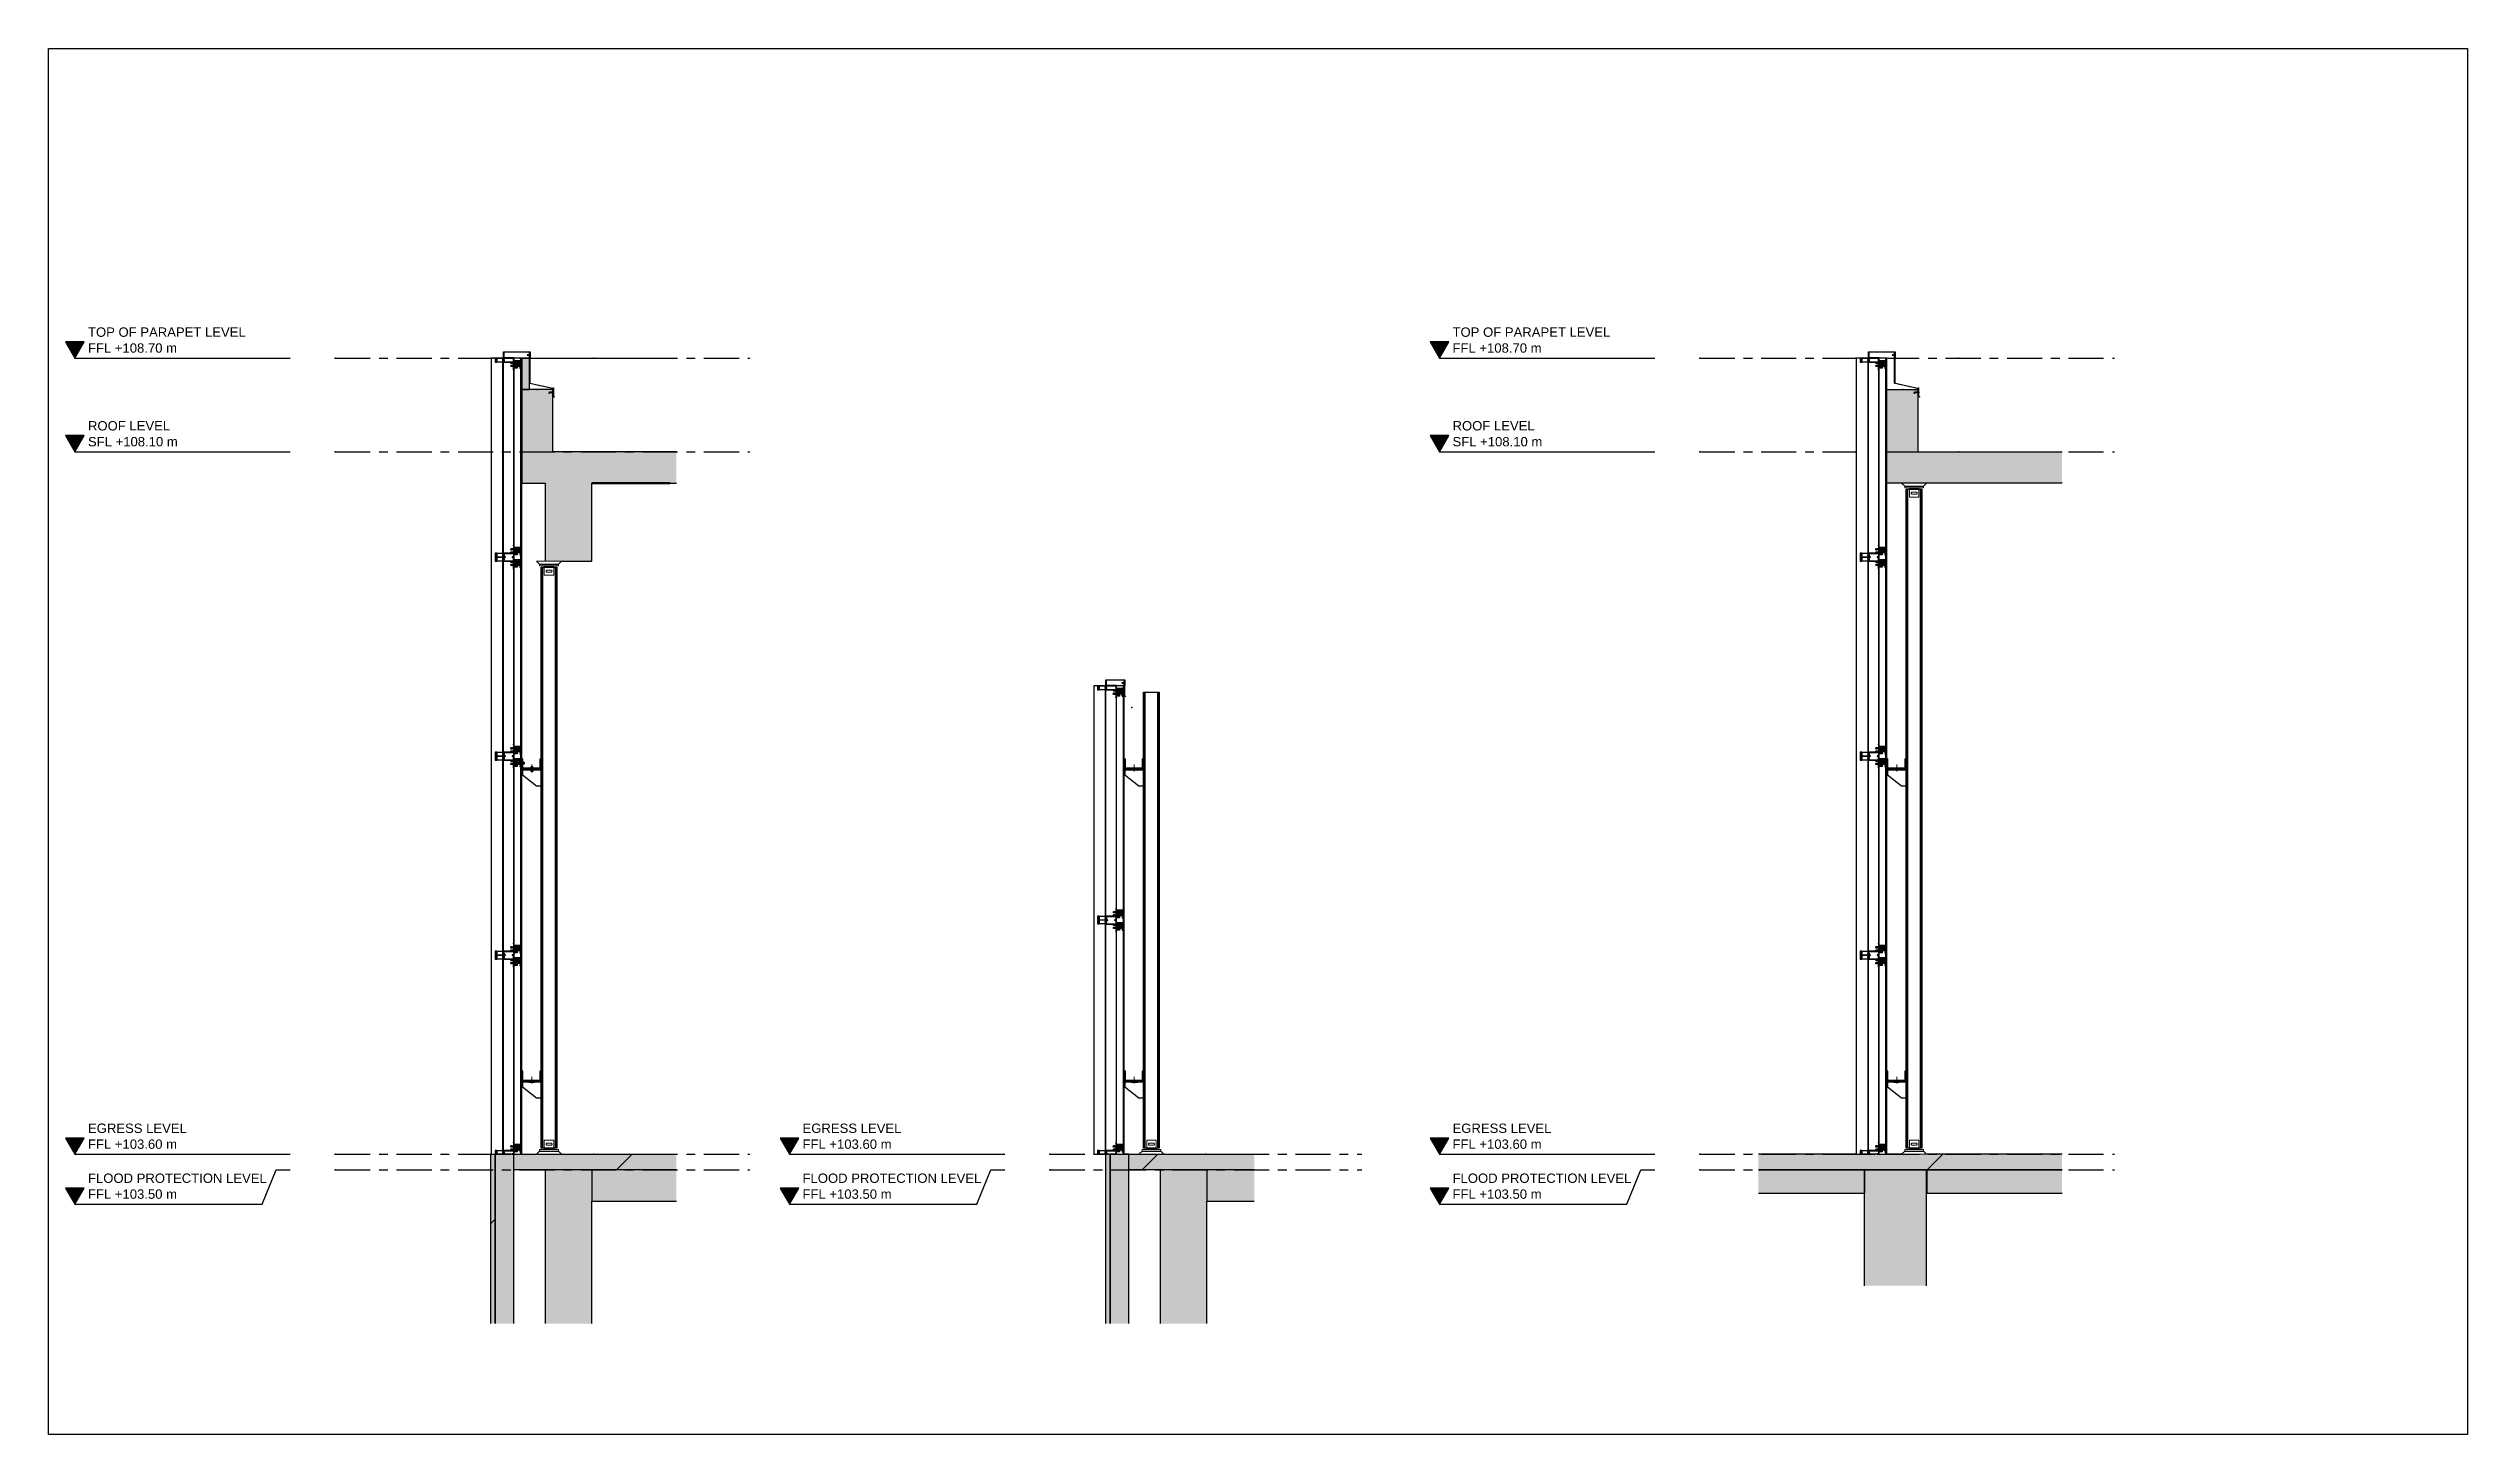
# Model space of a CAD drawing. Header units: millimetres. Extents: x -25371 to 2282244, y -90657 to 147824.
# Drawn here: x 2048211 to 2063711, y -4129 to 4751 of the extents above; entities that cross this region are included whole.
import ezdxf
from ezdxf.xclip import XClip

# ---------------------------------------------------------------- set-up
doc = ezdxf.new("R2010")
doc.units = ezdxf.units.MM
doc.header["$XCLIPFRAME"] = 0
doc.set_wipeout_variables(frame=1)
for name, pattern in [('CENTER', [50.8, 31.75, -6.35, 6.35, -6.35]), ('HIDDEN', [9.525, 6.35, -3.175]), ('TA_GL_000.90000', [2.475, 0.9, -0.225, 0.225, -0.225, 0.9]), ('TA_HL_001.00000', [6.5, 3.55, -2.95]), ('XKITLINE00', [0])]:
    doc.linetypes.add(name, pattern=pattern)
for name, color, linetype in [('000 - 0_SYM_DWG_GRIDLINE_MAIN_COLOR_251', 7, 'Continuous'), ('000 - 0_SYM_DWG_LEVEL_MAIN_COLOR_2', 7, 'Continuous'), ('000 - 0_SYM_DWG_LEVEL_TEXT', 7, 'Continuous'), ('000 - CONCRETE_COL_CUT_COLOR_1', 7, 'Continuous'), ('000 - CONCRETE_COL_CUT_COLOR_3', 7, 'Continuous'), ('000 - CONCRETE_COL_CUT_COLOR_5', 7, 'Continuous'), ('000 - CONCRETE_COL_HATCH_', 7, 'Continuous'), ('000 - CONCRETE_COL_MAIN_COLOR_1', 7, 'Continuous'), ('000 - CONCRETE_COL_WIPEOUT_', 7, 'Continuous'), ('000 - EXISTING_PRECAST_CUT_COLOR_1', 7, 'Continuous'), ('000 - EXISTING_PRECAST_CUT_COLOR_3', 7, 'Continuous'), ('000 - EXISTING_PRECAST_HATCH_', 7, 'Continuous'), ('000 - EXISTING_STEEL-STRUCTURE_MAIN_COLOR_1', 7, 'Continuous'), ('000 - GRID', 7, 'CENTER'), ('000 - L I N E 0.1', 7, 'Continuous'), ('000 - STRUCTURE_STEEL_ACCESORIES_MAIN_COLOR_1', 7, 'Continuous'), ('000 - STRUCTURE_STEEL_FASTERN_MAIN_COLOR_2', 7, 'Continuous'), ('000 - STRUCTURE_STEEL_FRAMING_CUT_COLOR_4', 7, 'Continuous'), ('000 - STRUCTURE_STEEL_FRAMING_HATCH_', 7, 'Continuous'), ('000 - STRUCTURE_STEEL_FRAMING_MAIN_COLOR_1', 7, 'Continuous'), ('000 - STRUCTURE_STEEL_FRAMING_MAIN_COLOR_2', 7, 'Continuous'), ('000 - STRUCTURE_STEEL_FRAMING_SUB_COLOR_2', 7, 'Continuous'), ('000 - STRUCTURE_STEEL_FRAMING_WIPEOUT_', 7, 'Continuous'), ('010 - ASPG_ACCESSORIES_MAIN_COLOR_1', 7, 'Continuous'), ('010 - ASPG_ACCESSORIES_MAIN_COLOR_2', 7, 'Continuous'), ('010 - ASPG_ACCESSORIES_SUB_COLOR_2', 7, 'Continuous'), ('010 - ASPG_ACCESSORIES_SUB_COLOR_3', 7, 'Continuous'), ('010 - ASPG_ACCESSORIES_SYMBOL_', 7, 'Continuous'), ('010 - ASPG_ACCESSORIES_WIPEOUT_', 7, 'Continuous'), ('010 - ASPG_EXTR_MAIN_COLOR_2', 7, 'Continuous'), ('010 - ASPG_EXTR_WIPEOUT_', 7, 'Continuous'), ('010 - ASPG_FASTERN_MAIN_COLOR_1', 7, 'Continuous'), ('010 - ASPG_FASTERN_MAIN_COLOR_251', 7, 'Continuous'), ('010 - ASPG_FASTERN_SUB_COLOR_2', 7, 'Continuous'), ('010 - ASPG_FASTERN_WIPEOUT_', 7, 'Continuous'), ('010 - ASPG_FLASHING_CUT_COLOR_3', 7, 'Continuous'), ('010 - ASPG_FLASHING_CUT_COLOR_4', 7, 'Continuous'), ('010 - ASPG_FLASHING_CUT_COLOR_5', 7, 'Continuous'), ('010 - ASPG_FLASHING_HATCH_', 7, 'Continuous'), ('010 - ASPG_FRAMING_CUT_COLOR_4', 7, 'Continuous'), ('010 - ASPG_FRAMING_HATCH_', 7, 'Continuous'), ('010 - ASPG_FRAMING_SUB_COLOR_2', 7, 'Continuous'), ('010 - ASPG_FRAMING_WIPEOUT_', 7, 'Continuous'), ('HATCH', 7, 'Continuous')]:
    doc.layers.add(name, color=color, linetype=linetype)
for name, color, linetype, plot in [('000 - STRUCTURE_STEEL_FRAMING_DEF_SUB', 7, 'Continuous', False), ('010 - ASPG_ACCESSORIES_DEF_SUB', 7, 'Continuous', False), ('010 - ASPG_FASTERN_DEF_SUB', 7, 'Continuous', False)]:
    doc.layers.add(name, color=color, linetype=linetype, plot=plot)
for name, color, linetype, lineweight in [('A-FLOR-LEVL', 7, 'Continuous', 9), ('Part', 7, 'Continuous', 0), ('SCREW', 7, 'Continuous', 5), ('WALL-E', 7, 'Continuous', 50)]:
    doc.layers.add(name, color=color, linetype=linetype, lineweight=lineweight)
doc.styles.add('Arial_1', font='arial.ttf', dxfattribs={"height": 400})
doc.styles.add('Cetury Gothic', font='swissl.ttf')
doc.styles.add('TA', font='', dxfattribs={"height": 4.5})
doc.styles.get('TA').set_extended_font_data('Cordia New')
pattern_1 = [(45, (2715.48714, 3084.9077), (-0.265165043, 0.265165043), []), (45, (2715.6639, 3084.9077), (-0.265165043, 0.265165043), [])]
pattern_2 = [(45, (0, 0), (-1.01028, 1.01028), []), (45, (0.6735, 0), (-1.01028, 1.01028), [])]
pattern_3 = [(45, (50, 0), (-1.010279, 1.010279), []), (45, (50.6735, 0), (-1.010279, 1.010279), [])]
pattern_4 = [(45, (50, 17), (-10.1028, 10.1028), []), (45, (56.735, 17), (-10.1028, 10.1028), [])]

# ---------------------------------------------------------------- blocks, each defined once
blk = doc.blocks.new('*U2175')
at = {"layer": '000 - CONCRETE_COL_HATCH_'}
h = blk.add_hatch(dxfattribs=at)
h.set_pattern_fill('AR-CONC', scale=0.04)
h.set_pattern_definition([(50, (-200760.248, -839906.8257), (7.28738676, -0.63756342), [0.762, -8.382]), (355, (-200760.248, -839906.826), (-1.40973686, 7.64227381), [0.6096, -6.705623367]), (100.4514447, (-200759.6405, -839906.879), (5.877649884, 7.004710076), [0.64760035, -7.123609784]), (46.1842, (-200760.248, -839904.794), (10.84316164, -1.68169312), [1.143, -12.573]), (96.6355576, (-200759.344, -839904.934), (9.49616536, 9.89704498), [0.97140093, -10.68542433]), (351.1841512, (-200760.248, -839904.794), (9.49616536, 9.89704498), [0.91439868, -10.05838928]), (21, (-200759.232, -839905.3017), (6.06457565, -4.090607927), [0.762, -8.382]), (326, (-200759.232, -839905.302), (2.472081134, 7.367518645), [0.6096, -6.7056]), (71.451445, (-200758.7264, -839905.6426), (8.53665677, 3.276910755), [0.64760035, -7.123597504]), (37.5, (-200760.2478, -839906.8257), (0.12354413, 3.382201555), [0, -6.62432, 0, -6.8072, 0, -6.731]), (7.5, (-200760.2478, -839906.8257), (2.6727865, 4.007222993), [0, -3.88112, 0, -6.47192, 0, -2.5654]), (327.5, (-200762.5135, -839906.8257), (5.423623807, -0.22914976), [0, -2.54, 0, -7.9248, 0, -10.5156]), (317.5, (-200763.5295, -839906.8257), (5.925167255, 1.017059641), [0, -3.302, 0, -5.26288, 0, -7.4676])])
h.paths.add_polyline_path([(0, 0), (292, 0), (292, 1100), (92, 1100), (92, 700), (-17658, 700), (-17658, 1100), (-17858, 1100), (-17858, 500), (-17708, 500), (-17708, 0), (-17408, 0), (-17408, 500), (-9308, 500), (-9308, 0), (-9008, 0), (-9008, 500), (-6008, 500), (-6008, 0), (-5708, 0), (-5708, 500), (-8, 500), (-8, 0)])
at = {"layer": '000 - CONCRETE_COL_CUT_COLOR_1', "color": 7, "lineweight": -2}
blk.add_lwpolyline([(0, 0), (292, 0), (292, 1100), (92, 1100), (92, 700), (-17658, 700), (-17658, 1100), (-17858, 1100), (-17858, 500), (-17708, 500), (-17708, 0), (-17408, 0), (-17408, 500), (-9308, 500), (-9308, 0), (-9008, 0), (-9008, 500), (-6008, 500), (-6008, 0), (-5708, 0), (-5708, 500), (-8, 500), (-8, 0), (-8, 0), (-8, 0), (-8, 0), (-8, 0), (-8, 0), (-8, 0), (-8, 0), (-8, 0), (-8, 0), (-8, 0), (-8, 0), (-8, 0), (-8, 0), (-8, 0), (-8, 0), (-8, 0), (-8, 0), (-8, 0), (-8, 0), (-8, 0), (-8, 0), (-8, 0), (-8, 0), (-8, 0), (-8, 0)], close=True, dxfattribs=at)
blk = doc.blocks.new('*U2176')
at = {"layer": '000 - CONCRETE_COL_HATCH_'}
h = blk.add_hatch(dxfattribs=at)
h.set_pattern_fill('AR-CONC', scale=0.04)
h.set_pattern_definition([(50, (6254.127, -972506.8257), (7.28738676, -0.63756342), [0.762, -8.382]), (355, (6254.127, -972506.826), (-1.409736857, 7.64227381), [0.6096, -6.705623367]), (100.4514447, (6254.734, -972506.879), (5.877649884, 7.004710076), [0.64760035, -7.123609784]), (46.1842, (6254.127, -972504.794), (10.843161636, -1.68169312), [1.143, -12.573]), (96.6355576, (6255.03, -972504.934), (9.49616536, 9.89704498), [0.97140093, -10.68542433]), (351.1841512, (6254.127, -972504.794), (9.49616536, 9.89704498), [0.91439868, -10.05838928]), (21, (6255.143, -972505.3017), (6.06457565, -4.090607927), [0.762, -8.382]), (326, (6255.143, -972505.302), (2.472081134, 7.367518645), [0.6096, -6.7056]), (71.451445, (6255.648, -972505.6426), (8.53665677, 3.276910755), [0.64760035, -7.123597504]), (37.5, (6254.1267, -972506.8257), (0.12354413, 3.382201555), [0, -6.62432, 0, -6.8072, 0, -6.731]), (7.5, (6254.1267, -972506.8257), (2.6727865, 4.007222993), [0, -3.88112, 0, -6.47192, 0, -2.5654]), (327.5, (6251.861, -972506.8257), (5.423623807, -0.22914976), [0, -2.54, 0, -7.9248, 0, -10.5156]), (317.5, (6250.845, -972506.8257), (5.925167255, 1.017059641), [0, -3.302, 0, -5.26288, 0, -7.4676])])
h.paths.add_polyline_path([(0, 0), (3424, 0), (3424, 200), (-300, 200), (-300, -2800), (0, -2800)])
at = {"layer": '000 - CONCRETE_COL_CUT_COLOR_1', "color": 7, "lineweight": -2}
blk.add_lwpolyline([(0, 0), (3424, 0), (3424, 200), (-300, 200), (-300, -2800), (0, -2800), (0, -2800), (0, -2800), (0, -2800), (0, -2800), (0, -2800), (0, -2800), (0, -2800), (0, -2800), (0, -2800), (0, -2800), (0, -2800), (0, -2800), (0, -2800), (0, -2800), (0, -2800), (0, -2800), (0, -2800), (0, -2800), (0, -2800), (0, -2800), (0, -2800), (0, -2800), (0, -2800), (0, -2800), (0, -2800), (0, -2800), (0, -2800), (0, -2800), (0, -2800), (0, -2800), (0, -2800), (0, -2800), (0, -2800), (0, -2800), (0, -2800), (0, -2800), (0, -2800), (0, -2800), (0, -2800), (0, -2800), (0, -2800), (0, -2800)], close=True, dxfattribs=at)
blk = doc.blocks.new('*U2177')
at = {"layer": '000 - CONCRETE_COL_HATCH_'}
h = blk.add_hatch(dxfattribs=at)
h.set_pattern_fill('AR-CONC', scale=0.04)
h.set_pattern_definition([(50, (100, -840506.8257), (7.28738676, -0.63756342), [0.762, -8.382]), (355, (100, -840506.826), (-1.40973686, 7.64227381), [0.6096, -6.70562337]), (100.4514447, (100.607, -840506.879), (5.877649884, 7.004710076), [0.64760035, -7.123609784]), (46.1842, (100, -840504.794), (10.84316164, -1.68169312), [1.143, -12.573]), (96.6355576, (100.904, -840504.934), (9.49616536, 9.89704498), [0.97140093, -10.68542433]), (351.1841512, (100, -840504.794), (9.49616536, 9.89704498), [0.91439868, -10.05838928]), (21, (101.016, -840505.3017), (6.06457565, -4.090607927), [0.762, -8.382]), (326, (101.016, -840505.302), (2.472081134, 7.367518645), [0.6096, -6.7056]), (71.451445, (101.5214, -840505.6426), (8.53665677, 3.276910755), [0.64760035, -7.123597504]), (37.5, (100, -840506.8257), (0.12354413, 3.382201555), [0, -6.62432, 0, -6.8072, 0, -6.731]), (7.5, (100, -840506.8257), (2.6727865, 4.007222993), [0, -3.88112, 0, -6.47192, 0, -2.5654]), (327.5, (97.7343, -840506.8257), (5.423623807, -0.22914976), [0, -2.54, 0, -7.9248, 0, -10.5156]), (317.5, (96.7183, -840506.8257), (5.925167255, 1.01705964), [0, -3.302, 0, -5.26288, 0, -7.4676])])
h.paths.add_polyline_path([(0, 0), (50, 0), (50, 200), (0, 200)])
at = {"layer": '000 - CONCRETE_COL_CUT_COLOR_1', "color": 7, "lineweight": -2}
blk.add_lwpolyline([(0, 0), (50, 0), (50, 200), (0, 200), (0, 200), (0, 200), (0, 200), (0, 200), (0, 200), (0, 200), (0, 200), (0, 200), (0, 200), (0, 200), (0, 200), (0, 200), (0, 200), (0, 200), (0, 200), (0, 200), (0, 200), (0, 200), (0, 200), (0, 200), (0, 200), (0, 200), (0, 200), (0, 200), (0, 200), (0, 200), (0, 200), (0, 200), (0, 200), (0, 200), (0, 200), (0, 200), (0, 200), (0, 200), (0, 200), (0, 200), (0, 200), (0, 200), (0, 200), (0, 200), (0, 200), (0, 200), (0, 200), (0, 200)], close=True, dxfattribs=at)
blk = doc.blocks.new('*U2178')
at = {"layer": '000 - EXISTING_PRECAST_HATCH_'}
h = blk.add_hatch(dxfattribs=at)
h.set_pattern_fill('AR-CONC', scale=0.04)
h.set_pattern_definition([(50, (7847.7455, -854306.8257), (7.28738676, -0.63756342), [0.762, -8.382]), (355, (7847.7455, -854306.826), (-1.40973686, 7.64227381), [0.6096, -6.70562337]), (100.4514447, (7848.353, -854306.879), (5.877649884, 7.004710076), [0.64760035, -7.123609784]), (46.1842, (7847.7455, -854304.794), (10.84316164, -1.68169312), [1.143, -12.573]), (96.6355576, (7848.649, -854304.934), (9.49616536, 9.89704498), [0.97140093, -10.68542433]), (351.1841512, (7847.745, -854304.794), (9.49616536, 9.89704498), [0.91439868, -10.05838928]), (21, (7848.7615, -854305.3017), (6.06457565, -4.090607927), [0.762, -8.382]), (326, (7848.7615, -854305.302), (2.472081134, 7.367518645), [0.6096, -6.7056]), (71.451445, (7849.267, -854305.6426), (8.53665677, 3.276910755), [0.64760035, -7.123597504]), (37.5, (7847.7455, -854306.8257), (0.12354413, 3.382201555), [0, -6.62432, 0, -6.8072, 0, -6.731]), (7.5, (7847.7455, -854306.8257), (2.6727865, 4.007222993), [0, -3.88112, 0, -6.47192, 0, -2.5654]), (327.5, (7845.4798, -854306.8257), (5.423623807, -0.22914976), [0, -2.54, 0, -7.9248, 0, -10.5156]), (317.5, (7844.464, -854306.8257), (5.925167255, 1.017059641), [0, -3.302, 0, -5.26288, 0, -7.4676])])
h.paths.add_polyline_path([(0, 0), (3924, 0), (3924, -100), (0, -100)])
h = blk.add_hatch(dxfattribs=at)
h.set_pattern_fill('ANSI31', scale=0.5)
h.set_pattern_definition([(45, (7847.7, -854306.8), (-841.899, 841.899), [])])
h.paths.add_polyline_path([(0, 0), (3924, 0), (3924, -100), (0, -100)])
at = {"layer": '000 - CONCRETE_COL_CUT_COLOR_1', "color": 7, "lineweight": -2}
blk.add_lwpolyline([(0, 0), (3924, 0), (3924, -100), (0, -100), (0, -100), (0, -100), (0, -100), (0, -100), (0, -100), (0, -100), (0, -100), (0, -100), (0, -100), (0, -100), (0, -100), (0, -100), (0, -100), (0, -100), (0, -100), (0, -100), (0, -100), (0, -100), (0, -100), (0, -100), (0, -100), (0, -100), (0, -100), (0, -100), (0, -100), (0, -100), (0, -100), (0, -100), (0, -100), (0, -100), (0, -100), (0, -100), (0, -100), (0, -100), (0, -100), (0, -100), (0, -100), (0, -100), (0, -100), (0, -100), (0, -100), (0, -100), (0, -100), (0, -100)], close=True, dxfattribs=at)
blk = doc.blocks.new('*U2179')
at = {"layer": '000 - CONCRETE_COL_HATCH_'}
h = blk.add_hatch(dxfattribs=at)
h.set_pattern_fill('AR-CONC', scale=0.04)
h.set_pattern_definition([(50, (240, -784177.6973), (7.28738676, -0.63756342), [0.762, -8.382]), (355, (240, -784177.697), (-1.40973686, 7.64227381), [0.6096, -6.70562337]), (100.4514447, (240.607, -784177.7505), (5.877649884, 7.004710076), [0.64760035, -7.123609784]), (46.1842, (240, -784175.665), (10.84316164, -1.68169312), [1.143, -12.573]), (96.6355576, (240.904, -784175.805), (9.49616536, 9.89704498), [0.97140093, -10.68542433]), (351.1841512, (240, -784175.665), (9.49616536, 9.89704498), [0.91439868, -10.05838928]), (21, (241.016, -784176.1733), (6.06457565, -4.090607927), [0.762, -8.382]), (326, (241.016, -784176.173), (2.472081134, 7.367518645), [0.6096, -6.7056]), (71.451445, (241.5214, -784176.514), (8.53665677, 3.276910755), [0.64760035, -7.123597504]), (37.5, (240, -784177.6973), (0.12354413, 3.382201555), [0, -6.62432, 0, -6.8072, 0, -6.731]), (7.5, (240, -784177.6973), (2.6727865, 4.007222993), [0, -3.88112, 0, -6.47192, 0, -2.5654]), (327.5, (237.7343, -784177.6973), (5.423623807, -0.22914976), [0, -2.54, 0, -7.9248, 0, -10.5156]), (317.5, (236.7183, -784177.6973), (5.925167255, 1.01705964), [0, -3.302, 0, -5.26288, 0, -7.4676])])
h.paths.add_polyline_path([(0, 0), (120, 0), (120, 2600), (0, 2600), (0, 1371)])
at = {"layer": '000 - CONCRETE_COL_CUT_COLOR_1', "color": 7, "lineweight": -2}
blk.add_lwpolyline([(0, 0), (120, 0), (120, 2600), (0, 2600), (0, 1371), (0, 1371), (0, 1371), (0, 1371), (0, 1371), (0, 1371), (0, 1371), (0, 1371), (0, 1371), (0, 1371), (0, 1371), (0, 1371), (0, 1371), (0, 1371), (0, 1371), (0, 1371), (0, 1371), (0, 1371), (0, 1371), (0, 1371), (0, 1371), (0, 1371), (0, 1371), (0, 1371), (0, 1371), (0, 1371), (0, 1371), (0, 1371), (0, 1371), (0, 1371), (0, 1371), (0, 1371), (0, 1371), (0, 1371), (0, 1371), (0, 1371), (0, 1371), (0, 1371), (0, 1371), (0, 1371), (0, 1371), (0, 1371), (0, 1371), (0, 1371)], close=True, dxfattribs=at)
blk = doc.blocks.new('*U2180')
at = {"layer": '000 - EXISTING_PRECAST_HATCH_'}
h = blk.add_hatch(dxfattribs=at)
h.set_pattern_fill('AR-CONC', scale=0.04)
h.set_pattern_definition([(50, (60, -784177.6973), (7.28738676, -0.63756342), [0.762, -8.382]), (355, (60, -784177.697), (-1.40973686, 7.64227381), [0.6096, -6.70562337]), (100.4514447, (60.607, -784177.7505), (5.877649884, 7.004710076), [0.64760035, -7.123609784]), (46.1842, (60, -784175.665), (10.84316164, -1.68169312), [1.143, -12.573]), (96.6355576, (60.904, -784175.805), (9.49616536, 9.89704498), [0.97140093, -10.68542433]), (351.1841512, (60, -784175.665), (9.49616536, 9.89704498), [0.91439868, -10.05838928]), (21, (61.016, -784176.1733), (6.06457565, -4.090607927), [0.762, -8.382]), (326, (61.016, -784176.173), (2.472081134, 7.367518645), [0.6096, -6.7056]), (71.451445, (61.5214, -784176.514), (8.53665677, 3.276910755), [0.64760035, -7.123597504]), (37.5, (60, -784177.6973), (0.12354413, 3.382201555), [0, -6.62432, 0, -6.8072, 0, -6.731]), (7.5, (60, -784177.6973), (2.6727865, 4.007222993), [0, -3.88112, 0, -6.47192, 0, -2.5654]), (327.5, (57.7343, -784177.6973), (5.423623807, -0.22914976), [0, -2.54, 0, -7.9248, 0, -10.5156]), (317.5, (56.7183, -784177.6973), (5.925167255, 1.01705964), [0, -3.302, 0, -5.26288, 0, -7.4676])])
h.paths.add_polyline_path([(0, 0), (30, 0), (30, 2600), (0, 2600), (0, 1371)])
h = blk.add_hatch(dxfattribs=at)
h.set_pattern_fill('ANSI31', scale=0.5)
h.set_pattern_definition([(45, (60, -784177.7), (-841.899, 841.899), [])])
h.paths.add_polyline_path([(0, 0), (30, 0), (30, 2600), (0, 2600), (0, 1371)])
at = {"layer": '000 - CONCRETE_COL_CUT_COLOR_1', "color": 7, "lineweight": -2}
blk.add_lwpolyline([(0, 0), (30, 0), (30, 2600), (0, 2600), (0, 1371), (0, 1371), (0, 1371), (0, 1371), (0, 1371), (0, 1371), (0, 1371), (0, 1371), (0, 1371), (0, 1371), (0, 1371), (0, 1371), (0, 1371), (0, 1371), (0, 1371), (0, 1371), (0, 1371), (0, 1371), (0, 1371), (0, 1371), (0, 1371), (0, 1371), (0, 1371), (0, 1371), (0, 1371), (0, 1371), (0, 1371), (0, 1371), (0, 1371), (0, 1371), (0, 1371), (0, 1371), (0, 1371), (0, 1371), (0, 1371), (0, 1371), (0, 1371), (0, 1371), (0, 1371), (0, 1371), (0, 1371), (0, 1371), (0, 1371), (0, 1371)], close=True, dxfattribs=at)
blk = doc.blocks.new('C-1-VS01-AR-2553-01 -B_20260628-154852_SECTION_A-1_ST')
at = {"color": 7}
blk.add_lwpolyline([(-11550, 103300), (-8126, 103300), (-8126, 103500), (-11550, 103500)], close=True, dxfattribs=at)
at = {"layer": '000 - CONCRETE_COL_MAIN_COLOR_1', "color": 7}
blk.add_line((-11950, 108700), (-10858, 108700), dxfattribs=at)
at = {"layer": '000 - EXISTING_STEEL-STRUCTURE_MAIN_COLOR_1', "color": 7, "lineweight": 9}
blk.add_line((-12170, 101000), (-12170, 103600), dxfattribs=at)
at = {"layer": '000 - EXISTING_STEEL-STRUCTURE_MAIN_COLOR_1', "color": 7}
for p, q in [((-8126, 103500), (-11550, 103500)), ((-11550, 103300), (-8126, 103300))]:
    blk.add_line(p, q, dxfattribs=at)
at = {"layer": 'A-FLOR-LEVL', "color": 7}
for p, q in [((15252, 108700), (15798, 109646)), ((15101, 103600), (15798, 104498))]:
    blk.add_line(p, q, dxfattribs=at)
at = {"layer": 'WALL-E', "color": 7}
for p in [(-11550, 107900), (-11050, 107900)]:
    blk.add_line(p, (-11250, 107900), dxfattribs=at)
at = {"layer": '000 - CONCRETE_COL_CUT_COLOR_5', "color": 7}
for name, p in [('*U2175', (5858, 107400)), ('*U2176', (-11550, 103300))]:
    blk.add_blockref(name, p, dxfattribs=at)
blk.add_blockref('*U2177', (-12000, 108500), dxfattribs=at)
at = {"layer": '000 - EXISTING_PRECAST_CUT_COLOR_3', "color": 7}
blk.add_blockref('*U2178', (-12050, 103600), dxfattribs=at)
at = {"layer": '000 - CONCRETE_COL_CUT_COLOR_5', "color": 7}
blk.add_blockref('*U2179', (-12170, 101000), dxfattribs=at)
at = {"layer": '000 - EXISTING_PRECAST_CUT_COLOR_1', "color": 7}
blk.add_blockref('*U2180', (-12200, 101000), dxfattribs=at)
blk = doc.blocks.new('*A2164')
at = {"layer": 'Part', "color": 7, "linetype": 'XKITLINE00', "lineweight": 0}
for p, q in [((560.731873, 232.946249), (560.571873, 232.946249)), ((560.571873, 232.946249), (560.571873, 231.646249)), ((560.731873, 231.766249), (560.731873, 232.946249)), ((563.071873, 232.946249), (562.911873, 232.946249)), ((562.911873, 232.946249), (562.911873, 231.766249)), ((563.071873, 231.646249), (563.071873, 232.946249)), ((560.571873, 231.646249), (563.071873, 231.646249)), ((562.911873, 231.766249), (560.731873, 231.766249))]:
    blk.add_line(p, q, dxfattribs=at)
blk = doc.blocks.new('*A2165')
at = {"layer": 'Part', "color": 7, "linetype": 'XKITLINE00', "lineweight": 0}
for p, q in [((560.671873, 231.526249), (560.671873, 231.646249)), ((563.071873, 231.526249), (560.671873, 231.526249)), ((563.071873, 231.646249), (563.071873, 231.526249))]:
    blk.add_line(p, q, dxfattribs=at)
blk = doc.blocks.new('*U2166')
at = {"color": 7}
blk.add_wipeout([(-120, 100), (-120, 106), (-125, 106), (-125, 171), (-117, 171), (-117, 112), (-8, 112), (-8, 171), (0, 171), (0, 106), (0, 100), (0, 0), (-30, 0), (-120, 70)], dxfattribs=at)
at = {"layer": '000 - STRUCTURE_STEEL_FRAMING_HATCH_'}
h = blk.add_hatch(dxfattribs=at)
h.set_pattern_fill('ANSI32', scale=0.5)
h.paths.add_polyline_path([(-125, 171), (-125, 106), (0, 106), (0, 171), (-8, 171), (-8, 112), (-117, 112), (-117, 171)])
h = blk.add_hatch(dxfattribs=at)
h.set_pattern_fill('ANSI32', style=0)
h.set_pattern_definition(pattern_1)
h.paths.add_polyline_path([(-38, 106), (-38, 100), (-82, 100), (-82, 106)], flags=17)
h = blk.add_hatch(dxfattribs=at)
h.set_pattern_fill('ANSI32', style=0)
h.set_pattern_definition(pattern_1)
h.paths.add_polyline_path([(-53, 112), (-53, 106), (-67, 106), (-67, 112)], flags=17)
at = {"layer": '000 - STRUCTURE_STEEL_FRAMING_CUT_COLOR_4', "color": 7}
blk.add_lwpolyline([(-125, 171), (-125, 106), (0, 106), (0, 171), (-8, 171), (-8, 112), (-117, 112), (-117, 171), (-125, 171)], dxfattribs=at)
at = {"layer": '000 - STRUCTURE_STEEL_FRAMING_DEF_SUB', "color": 7, "linetype": 'XKITLINE00', "lineweight": 0}
blk.add_line((-60, 92), (-60, 135), dxfattribs=at)
blk.add_line((-60, 92), (-60, 135), dxfattribs=at)
at = {"layer": '000 - STRUCTURE_STEEL_FRAMING_HATCH_', "color": 7, "linetype": 'XKITLINE00', "lineweight": 0}
for p, q in [((-82, 100), (-82, 106)), ((-82, 100), (-82, 106)), ((-67, 106), (-67, 112)), ((-67, 106), (-67, 112)), ((-53, 106), (-53, 112)), ((-53, 106), (-53, 112)), ((-38, 100), (-38, 106)), ((-38, 100), (-38, 106))]:
    blk.add_line(p, q, dxfattribs=at)
at = {"layer": '000 - STRUCTURE_STEEL_FRAMING_MAIN_COLOR_2', "color": 7}
blk.add_lwpolyline([(-120, 106), (0, 106), (0, 100), (-120, 100)], close=True, dxfattribs=at)
blk.add_lwpolyline([(-120, 100), (-120, 70), (-30, 0), (0, 0), (0, 100), (-120, 100)], dxfattribs=at)
at = {"color": 7, "lineweight": 0, "xscale": 50, "yscale": 50, "zscale": 50}
blk.add_blockref('*A2164', (-28154, -11476), dxfattribs=at)
at = {"layer": '000 - STRUCTURE_STEEL_FRAMING_MAIN_COLOR_2', "color": 7, "xscale": 50, "yscale": 50, "zscale": 50}
blk.add_blockref('*A2165', (-28154, -11476), dxfattribs=at)
blk = doc.blocks.new('*U2185')
at = {"color": 7}
blk.add_wipeout([(60, 20), (60, 30), (-60, 30), (-60, 20), (-80, 0), (80, 0)], dxfattribs=at)
for points in [[(-225, 0), (-175, 0), (-175, 5100), (-225, 5100)], [(60, 3780), (60, 3770), (-60, 3770), (-60, 3780), (-80, 3800), (80, 3800)]]:
    blk.add_wipeout(points, dxfattribs=at).dxf.layer = '000 - STRUCTURE_STEEL_FRAMING_WIPEOUT_'
blk.add_wipeout([(60, 3780), (60, 3770), (-60, 3770), (-60, 3780), (-80, 3800), (80, 3800)], dxfattribs=at)
at = {"layer": '000 - STRUCTURE_STEEL_FASTERN_MAIN_COLOR_2', "color": 7, "lineweight": 0}
blk.add_lwpolyline([(60, 3780), (60, 3770), (-60, 3770), (-60, 3780), (-80, 3800), (80, 3800)], close=True, dxfattribs=at)
at = {"color": 7}
blk.add_wipeout([(-50, 40), (50, 40), (50, 3760), (-50, 3760)], dxfattribs=at)
at = {"layer": '000 - STRUCTURE_STEEL_ACCESORIES_MAIN_COLOR_1', "color": 7, "lineweight": 0}
for p, q in [((-30, 3710), (-30, 3770)), ((30, 3765), (-30, 3765)), ((30, 3770), (30, 3710)), ((30, 3710), (-30, 3710)), ((30, 90), (-30, 90)), ((-30, 90), (-30, 30)), ((30, 35), (-30, 35)), ((30, 30), (30, 90))]:
    blk.add_line(p, q, dxfattribs=at)
for points in [[(-15, 3729), (-12, 3728), (13, 3728), (15, 3729), (17, 3730), (19, 3732), (20, 3735), (19, 3738), (17, 3740), (15, 3741), (13, 3742), (-12, 3742), (-15, 3741), (-17, 3740), (-19, 3738), (-19, 3735), (-19, 3732), (-17, 3730), (-15, 3729)], [(-15, 71), (-12, 72), (13, 72), (15, 71), (17, 70), (19, 68), (20, 65), (19, 62), (17, 60), (15, 59), (13, 58), (-12, 58), (-15, 59), (-17, 60), (-19, 62), (-19, 65), (-19, 68), (-17, 70), (-15, 71)]]:
    blk.add_lwpolyline(points, close=True, dxfattribs=at)
at = {"layer": '000 - STRUCTURE_STEEL_FASTERN_MAIN_COLOR_2', "color": 7}
for p, q in [((-60, 3780), (60, 3780)), ((-60, 20), (60, 20))]:
    blk.add_line(p, q, dxfattribs=at)
at = {"layer": '000 - STRUCTURE_STEEL_FASTERN_MAIN_COLOR_2', "color": 7, "lineweight": 0}
blk.add_lwpolyline([(60, 20), (60, 30), (-60, 30), (-60, 20), (-80, 0), (80, 0)], close=True, dxfattribs=at)
at = {"layer": '000 - STRUCTURE_STEEL_FRAMING_MAIN_COLOR_1', "color": 7}
for points in [[(-50, 3760), (-42, 3760), (-42, 40), (-50, 40)], [(42, 3760), (50, 3760), (50, 40), (42, 40)]]:
    blk.add_lwpolyline(points, close=True, dxfattribs=at)
at = {"layer": '000 - STRUCTURE_STEEL_FRAMING_SUB_COLOR_2', "color": 7}
blk.add_lwpolyline([(-42, 3760), (42, 3760), (42, 40), (-42, 40)], close=True, dxfattribs=at)
at = {"color": 7}
blk.add_blockref('*U2166', (-50, 361), dxfattribs=at)
blk.add_blockref('*U2166', (-50, 361), dxfattribs=at)
at = {"layer": '000 - STRUCTURE_STEEL_FRAMING_MAIN_COLOR_1', "color": 7}
for points in [[(-225, 0), (-180, 0), (-180, 5100), (-225, 5100)], [(-180, 0), (-175, 0), (-175, 5100), (-180, 5100)]]:
    blk.add_lwpolyline(points, close=True, dxfattribs=at)
at = {"color": 7}
blk.add_blockref('*U2166', (-50, 2361), dxfattribs=at)
blk.add_blockref('*U2166', (-50, 2361), dxfattribs=at)
blk = doc.blocks.new('000_ASPG_TYP_FILES_20260218-010703_FRAME_EXTR_HONLIZONTAL')
at = {"layer": '010 - ASPG_FRAMING_HATCH_'}
h = blk.add_hatch(dxfattribs=at)
h.set_pattern_fill('ANSI32', scale=0.1)
edge = h.paths.add_edge_path()
edge.add_line((75, 2), (25, 2))
edge.add_line((25, 2), (25, 67))
edge.add_arc((25, 67), 0.3, 0, 90)
edge.add_line((25, 67), (0, 67))
edge.add_arc((0, 67), 0.3, 90, 180)
edge.add_line((0, 67), (0, 58))
edge.add_arc((0, 58), 0.3, 180, 270)
edge.add_line((0, 57), (2, 57))
edge.add_arc((2, 58), 0.3, 270, 360)
edge.add_line((2, 58), (2, 65))
edge.add_arc((2, 65), 0.3, 90, 180, ccw=False)
edge.add_line((2, 65), (23, 65))
edge.add_arc((23, 65), 0.3, 0, 90, ccw=False)
edge.add_line((23, 65), (23, 49))
edge.add_line((23, 49), (24, 48))
edge.add_line((24, 48), (23, 48))
edge.add_line((23, 48), (23, 22))
edge.add_line((23, 22), (24, 22))
edge.add_line((24, 22), (23, 21))
edge.add_line((23, 21), (23, 2))
edge.add_arc((23, 2), 0.3, -90, 0, ccw=False)
edge.add_line((23, 2), (2, 2))
edge.add_arc((2, 2), 0.3, 180, 270, ccw=False)
edge.add_line((2, 2), (2, 10))
edge.add_arc((2, 10), 0.3, 0, 90)
edge.add_line((2, 10), (0, 10))
edge.add_arc((0, 10), 0.3, 90, 180)
edge.add_line((0, 10), (0, 0))
edge.add_arc((0, 0), 0.3, 180, 270)
edge.add_line((0, 0), (75, 0))
at = {"layer": '010 - ASPG_ACCESSORIES_DEF_SUB', "color": 7}
for p in [(0, 67), (0, 57), (0, 10), (0, 10), (0, 0), (25, 67), (25, 67), (75, 2), (75, 0)]:
    blk.add_point(p, dxfattribs=at)
at = {"layer": '010 - ASPG_FRAMING_CUT_COLOR_4', "color": 7}
blk.add_line((75, 0), (75, 2), dxfattribs=at)
blk.add_lwpolyline([(75, 2), (25, 2), (25, 67, 0.414214), (25, 67), (0, 67, 0.414214), (0, 67), (0, 58, 0.414214), (0, 57), (2, 57, 0.414214), (2, 58), (2, 65, -0.414214), (2, 65), (23, 65, -0.414214), (23, 65), (23, 49), (24, 48), (23, 48), (23, 22), (24, 22), (23, 21), (23, 2, -0.414214), (23, 2), (2, 2, -0.414214), (2, 2), (2, 10, 0.414214), (2, 10), (0, 10, 0.414214), (0, 10), (0, 0, 0.414214), (0, 0), (75, 0)], format="xyb", dxfattribs=at)
for centre, start, end in [((0, 58), 180, 270), ((0, 10), 90, 180), ((0, 0), 180, 270), ((2, 65), 90, 180), ((2, 58), 270, 0), ((2, 10), 0, 90), ((2, 2), 180, 270), ((23, 2), 270, 0), ((75, 2), 0, 90), ((75, 0), 270, 0)]:
    blk.add_arc(centre, 0.3, start, end, dxfattribs=at)
blk = doc.blocks.new('PZG35-9D5')
at = {"layer": '010 - ASPG_FASTERN_MAIN_COLOR_1', "color": 7}
for p, q in [((-1, 0), (-1, -1)), ((0, 4), (0, -11)), ((1, 0), (1, -1)), ((-2, -1), (-1, -2)), ((-2, -1), (-1, -1)), ((-2, -1), (2, -1)), ((-2, -3), (2, -2)), ((-2, -3), (-1, -2)), ((-2, -3), (-1, -3)), ((-2, -4), (-1, -4)), ((-2, -4), (-1, -4)), ((-2, -4), (-1, -4)), ((-1, -1), (1, -1)), ((-1, -2), (1, -1)), ((-1, -2), (-1, -2)), ((-1, -2), (1, -2)), ((-1, -3), (-1, -4)), ((-1, -3), (1, -3)), ((-1, -4), (-1, -8)), ((-1, -4), (-1, -4)), ((-1, -4), (-1, -4)), ((0, -10), (-1, -8)), ((0, -10), (1, -8)), ((1, -1), (1, -2)), ((2, -1), (1, -1)), ((2, -1), (1, -1)), ((2, -2), (1, -2)), ((2, -2), (1, -3)), ((1, -3), (1, -3)), ((1, -3), (1, -3)), ((2, -4), (1, -3)), ((1, -4), (1, -4)), ((1, -4), (2, -4)), ((1, -4), (1, -4)), ((1, -5), (1, -4)), ((2, -5), (1, -4)), ((2, -4), (1, -4)), ((1, -5), (1, -8)), ((1, -5), (2, -5)), ((1, -5), (1, -5)), ((2, -5), (1, -5))]:
    blk.add_line(p, q, dxfattribs=at)
blk.add_lwpolyline([(0, -10), (1, -5), (1, -4, 0.417657), (0, -3, 0.108102), (-1, -4), (-1, -5)], format="xyb", dxfattribs=at)
blk = doc.blocks.new('*U2484')
at = {"layer": 'SCREW', "color": 7}
blk.add_lwpolyline([(3, 2, 0.09906), (1, 3), (1, 2), (-1, 2), (-1, 3, 0.09906), (-3, 2, 0.266588), (-4, 1), (-4, 0, 0.414214), (-3, 0), (3, 0, 0.414214), (3, 0), (3, 1, 0.266588)], format="xyb", close=True, dxfattribs=at)
blk.add_blockref('PZG35-9D5', (0, 0), dxfattribs=at)
blk = doc.blocks.new('000_ASPG_TYP_FILES_BK_FOR_ASPG_LOUVERS_SIDE_VIEW')
at = {"color": 7}
blk.add_point((0, 0), dxfattribs=at)
at = {"layer": '010 - ASPG_ACCESSORIES_MAIN_COLOR_1', "color": 7}
blk.add_line((3, -13), (3, 12), dxfattribs=at)
for points in [[(43, -13), (1, -13), (1, 12), (43, 12)], [(53, 12), (43, 12), (43, -13), (53, -13)]]:
    blk.add_lwpolyline(points, close=True, dxfattribs=at)
at = {"layer": '010 - ASPG_ACCESSORIES_SUB_COLOR_3', "color": 7}
for p, q in [((43, -13), (43, 12)), ((44, -13), (44, 12)), ((44, -13), (44, 12)), ((45, -13), (45, 12)), ((46, -13), (46, 12)), ((47, -13), (47, 12)), ((48, -13), (48, 12)), ((49, -13), (49, 12)), ((51, -13), (51, 12)), ((51, -13), (51, 12)), ((52, -13), (52, 12)), ((52, -13), (52, 12))]:
    blk.add_line(p, q, dxfattribs=at)
at = {"layer": 'SCREW', "color": 7, "rotation": 270}
blk.add_blockref('*U2484', (3, 0), dxfattribs=at)
blk = doc.blocks.new('A$C57452C2B')
at = {"layer": '010 - ASPG_FASTERN_MAIN_COLOR_1', "color": 7}
for p, q in [((0.003, 0.001), (0.003, 0.004)), ((0.007, 0.031), (0.004, 0.021)), ((0.01, 0), (0.004, 0)), ((0.005, 0.001), (0.005, 0.004)), ((0.009, 0.001), (0.009, 0.004)), ((0.011, 0.001), (0.011, 0.004))]:
    blk.add_line(p, q, dxfattribs=at)
for points in [[(0.014, 0.005), (0.014, 0.006), (0, 0.006), (0, 0.005), (0.003, 0.004), (0.011, 0.004)], [(0.004, 0.021), (0.004, 0.028), (0.007, 0.031), (0.009, 0.028), (0.009, 0.021)]]:
    blk.add_lwpolyline(points, close=True, dxfattribs=at)
for centre, radius, start, end in [((0.004, 0.001), 0.00125, 216.8699, 323.1301), ((0.007, 0.004), 0.00425, 241.9275, 298.0725), ((0.01, 0.001), 0.00125, 216.8699, 323.1301)]:
    blk.add_arc(centre, radius, start, end, dxfattribs=at)
at = {"layer": '010 - ASPG_FASTERN_SUB_COLOR_2', "color": 7}
for p in [(0.009, 0.021), (0.004, 0.021)]:
    blk.add_line(p, (0.004, 0.02), dxfattribs=at)
for points in [[(0.004, 0.017, 0.666667), (0.004, 0.018), (0.009, 0.02, 0.666667), (0.009, 0.018)], [(0.004, 0.015, 0.666667), (0.004, 0.017), (0.009, 0.018, 0.666667), (0.009, 0.017)], [(0.004, 0.014, 0.666667), (0.004, 0.015), (0.009, 0.017, 0.666667), (0.009, 0.015)], [(0.004, 0.012, 0.666667), (0.004, 0.014), (0.009, 0.015, 0.666667), (0.009, 0.014)], [(0.004, 0.011, 0.666667), (0.004, 0.012), (0.009, 0.014, 0.666667), (0.009, 0.012)], [(0.004, 0.009, 0.666667), (0.004, 0.011), (0.009, 0.012, 0.666667), (0.009, 0.011)], [(0.004, 0.008, 0.666667), (0.004, 0.009), (0.009, 0.011, 0.666667), (0.009, 0.009)], [(0.004, 0.006, 0.666667), (0.004, 0.008), (0.009, 0.009, 0.666667), (0.009, 0.008)], [(0.005, 0.006, 0.091189), (0.004, 0.006), (0.009, 0.008, 0.666667), (0.009, 0.006)]]:
    blk.add_lwpolyline(points, format="xyb", dxfattribs=at)
for centre, start, end in [((0.004, 0.019), 292.6199, 67.3801), ((0.01, 0.02), 112.6199, 247.3801)]:
    blk.add_arc(centre, 0.000812, start, end, dxfattribs=at)
blk = doc.blocks.new('A$C6d2a724f')
at = {"color": 7}
blk.add_wipeout([(-4, 6), (4, 6), (7, 0), (4, -6), (-4, -6), (-7, 0)], dxfattribs=at).dxf.layer = '010 - ASPG_FASTERN_MAIN_COLOR_1'
at = {"layer": '010 - ASPG_FASTERN_MAIN_COLOR_1', "color": 7}
blk.add_lwpolyline([(-4, 6), (4, 6), (7, 0), (4, -6), (-4, -6), (-7, 0)], close=True, dxfattribs=at)
at = {"layer": '010 - ASPG_FASTERN_SUB_COLOR_2', "color": 7}
for radius in [6.33, 3.96]:
    blk.add_circle((0, 0), radius, dxfattribs=at)
blk = doc.blocks.new('A$Cb3d6a647')
at = {"color": 7}
blk.add_wipeout([(0, -50), (0, -50), (0, 0), (40, 0), (40, -40), (34, -40), (29, -35), (29, -25), (27, -22), (24, -20), (21, -22), (20, -25), (20, -50)], dxfattribs=at).dxf.layer = '010 - ASPG_FASTERN_WIPEOUT_'
at = {"layer": 'HATCH'}
h = blk.add_hatch(dxfattribs=at)
h.set_pattern_fill('DOTS', scale=0.5)
h.paths.add_polyline_path([(3, 0), (3, -8), (4, -8), (5, -11), (8, -11, -0.236068), (9, -12), (9, -19), (5, -19), (4, -22), (3, -22), (3, -28), (4, -28), (5, -31), (8, -31, -0.236068), (9, -32), (9, -39), (5, -39), (4, -42), (3, -42), (3, -50), (20, -50), (20, -25, -1), (29, -25), (29, -35), (34, -40), (40, -40), (40, 0)])
at = {"color": 7}
blk.add_point((40, -50), dxfattribs=at)
at = {"layer": '010 - ASPG_ACCESSORIES_MAIN_COLOR_1', "color": 7}
blk.add_lwpolyline([(0, 0), (3, 0), (3, -50), (0, -50)], close=True, dxfattribs=at)
at = {"layer": '010 - ASPG_ACCESSORIES_MAIN_COLOR_2', "color": 7}
blk.add_lwpolyline([(0, 0), (40, 0), (40, -40), (34, -40), (29, -35), (29, -25, 1), (20, -25), (20, -50), (0, -50)], format="xyb", close=True, dxfattribs=at)
at = {"color": 7, "extrusion": (0, 0, -1), "xscale": 1000, "yscale": 1000, "zscale": -1000, "rotation": 270}
for p in [(-9, -8), (-9, -28)]:
    blk.add_blockref('A$C57452C2B', p, dxfattribs=at)
at = {"color": 7}
blk.add_blockref('A$C6d2a724f', (24, -25), dxfattribs=at)
blk = doc.blocks.new('*U2186')
at = {"color": 7}
blk.add_wipeout([(1250, 2), (25, 2), (25, 67), (1250, 67)], dxfattribs=at).dxf.layer = '010 - ASPG_FRAMING_WIPEOUT_'
blk.add_blockref('000_ASPG_TYP_FILES_20260218-010703_FRAME_EXTR_HONLIZONTAL', (0, 0), dxfattribs=at)
at = {"color": 7, "xscale": -1}
blk.add_blockref('000_ASPG_TYP_FILES_20260218-010703_FRAME_EXTR_HONLIZONTAL', (1275, 0), dxfattribs=at)
at = {"color": 7}
blk.add_wipeout([(5100, 68), (5100, 145), (0, 145), (0, 68)], dxfattribs=at).dxf.layer = '010 - ASPG_EXTR_WIPEOUT_'
blk.add_point((25, 67), dxfattribs=at)
at = {"layer": '010 - ASPG_EXTR_MAIN_COLOR_2', "color": 7}
blk.add_lwpolyline([(5100, 70), (5100, 145), (0, 145), (0, 70)], close=True, dxfattribs=at)
at = {"layer": '010 - ASPG_FRAMING_SUB_COLOR_2', "color": 7}
blk.add_lwpolyline([(1250, 2), (25, 2), (25, 67), (1250, 67)], close=True, dxfattribs=at)
at = {"color": 7, "rotation": 90}
for p in [(12, 67), (1262, 67)]:
    blk.add_blockref('000_ASPG_TYP_FILES_BK_FOR_ASPG_LOUVERS_SIDE_VIEW', p, dxfattribs=at)
at = {"color": 7, "rotation": 270}
for p in [(65, 0), (1260, 0)]:
    blk.add_blockref('A$Cb3d6a647', p, dxfattribs=at)
blk = doc.blocks.new('*U2187')
at = {"color": 7}
blk.add_wipeout([(1250, 2), (25, 2), (25, 67), (1250, 67)], dxfattribs=at).dxf.layer = '010 - ASPG_FRAMING_WIPEOUT_'
at = {"layer": '010 - ASPG_FRAMING_SUB_COLOR_2', "color": 7}
blk.add_lwpolyline([(1250, 2), (25, 2), (25, 67), (1250, 67)], close=True, dxfattribs=at)
at = {"color": 7, "rotation": 90}
for p in [(12, 67), (1262, 67)]:
    blk.add_blockref('000_ASPG_TYP_FILES_BK_FOR_ASPG_LOUVERS_SIDE_VIEW', p, dxfattribs=at)
at = {"color": 7}
blk.add_blockref('000_ASPG_TYP_FILES_20260218-010703_FRAME_EXTR_HONLIZONTAL', (0, 0), dxfattribs=at)
at = {"color": 7, "xscale": -1}
blk.add_blockref('000_ASPG_TYP_FILES_20260218-010703_FRAME_EXTR_HONLIZONTAL', (1275, 0), dxfattribs=at)
at = {"color": 7, "rotation": 270}
for p in [(65, 0), (1260, 0)]:
    blk.add_blockref('A$Cb3d6a647', p, dxfattribs=at)
blk = doc.blocks.new('*U2260')
at = {"layer": '000 - 0_SYM_DWG_LEVEL_MAIN_COLOR_2'}
blk.add_hatch(color=7, dxfattribs=at).paths.add_polyline_path([(-80.41, 5.18), (-83.4, 0), (-86.39, 5.18)])
at = {"color": 7}
blk.add_point((0, 0), dxfattribs=at)
at = {"layer": '000 - 0_SYM_DWG_GRIDLINE_MAIN_COLOR_251', "color": 7}
blk.add_lwpolyline([(-83.4, 0), (-23.4, 0), (-18.9, 0), (-14.4, 0)], dxfattribs=at)
at = {"layer": '000 - 0_SYM_DWG_LEVEL_MAIN_COLOR_2', "color": 7, "lineweight": 25}
for p, q in [((-80.41, 5.18), (-86.39, 5.18)), ((-86.39, 5.18), (-83.4, 0)), ((-83.4, 0), (-80.41, 5.18))]:
    blk.add_line(p, q, dxfattribs=at)
at = {"layer": '000 - 0_SYM_DWG_LEVEL_TEXT', "color": 7, "style": 'Arial_1'}
for tag, p in [('LV_NAME_2', (-79.19, 6.83)), ('LV_NAME_1', (-79.18, 11.92)), ('LV_NAME_3', (-79.2, 1.74))]:
    blk.add_attdef(tag, p, '', height=3, dxfattribs=at)
blk = doc.blocks.new('*U457')
at = {"layer": '000 - 0_SYM_DWG_LEVEL_MAIN_COLOR_2'}
blk.add_hatch(color=7, dxfattribs=at).paths.add_polyline_path([(-80.41, -5.82), (-83.4, -11), (-86.39, -5.82)])
at = {"color": 7}
blk.add_point((0, 0), dxfattribs=at)
at = {"layer": '000 - 0_SYM_DWG_GRIDLINE_MAIN_COLOR_251', "color": 7}
blk.add_lwpolyline([(-83.4, -11), (-23.4, -11), (-18.9, 0), (-14.4, 0)], dxfattribs=at)
at = {"layer": '000 - 0_SYM_DWG_LEVEL_MAIN_COLOR_2', "color": 7, "lineweight": 25}
for p, q in [((-80.41, -5.82), (-86.39, -5.82)), ((-86.39, -5.82), (-83.4, -11)), ((-83.4, -11), (-80.41, -5.82))]:
    blk.add_line(p, q, dxfattribs=at)
at = {"layer": '000 - 0_SYM_DWG_LEVEL_TEXT', "color": 7, "style": 'Arial_1'}
for tag, p in [('LV_NAME_1', (-79.18, 0.92)), ('LV_NAME_3', (-79.2, -9.26)), ('LV_NAME_2', (-79.19, -4.17))]:
    blk.add_attdef(tag, p, '', height=3, dxfattribs=at)
blk = doc.blocks.new('*U2237')
at = {"layer": '000 - 0_SYM_DWG_GRIDLINE_MAIN_COLOR_251', "color": 7, "linetype": 'ByBlock', "ltscale": 5}
blk.add_line((20, 0), (-33.15, 0), dxfattribs=at)
at = {"layer": '000 - 0_SYM_DWG_GRIDLINE_MAIN_COLOR_251', "color": 7}
for p in [(-13.15, 0), (0, 0)]:
    blk.add_point(p, dxfattribs=at)
at = {"color": 7, "style": 'TA', "flags": 1}
blk.add_attdef('LOCATION', (6, -6), '', height=4.5, rotation=270, dxfattribs=at)
blk = doc.blocks.new('C-1-VS01_REV00_20260628-190442_SECTION_A-1_DIMS')
at = {"color": 7, "xscale": 20, "yscale": 20, "zscale": 20}
for name, p, values in [('*U2260', (-13195, 108700), {'LV_NAME_2': 'TOP OF PARAPET LEVEL', 'LV_NAME_3': 'FFL +108.70 m'}), ('*U2260', (-13195, 108100), {'LV_NAME_2': 'ROOF LEVEL', 'LV_NAME_3': 'SFL +108.10 m'}), ('*U2260', (-13195, 103600), {'LV_NAME_2': 'EGRESS LEVEL', 'LV_NAME_3': 'FFL +103.60 m'}), ('*U457', (-13195, 103500), {'LV_NAME_2': 'FLOOD PROTECTION LEVEL', 'LV_NAME_3': 'FFL +103.50 m'})]:
    blk.add_blockref(name, p, dxfattribs=at).add_auto_attribs(values)
at = {"layer": '000 - GRID', "color": 7, "linetype": 'TA_GL_000.90000', "xscale": 50.00000000000004, "yscale": 50.00000000000004, "zscale": 50.00000000000004, "rotation": 180}
for p in [(-12195, 108700), (-12195, 108100), (-12195, 103600), (-12195, 103500)]:
    blk.add_blockref('*U2237', p, dxfattribs=at)
blk = doc.blocks.new('*U2234')
at = {"color": 7}
blk.add_wipeout([(60, 20), (60, 30), (-60, 30), (-60, 20), (-80, 0), (80, 0)], dxfattribs=at)
blk.add_wipeout([(-225, 0), (-175, 0), (-175, 3000), (-225, 3000)], dxfattribs=at).dxf.layer = '000 - STRUCTURE_STEEL_FRAMING_WIPEOUT_'
blk.add_wipeout([(-50, 40), (50, 40), (50, 2960), (-50, 2960)], dxfattribs=at)
at = {"layer": '000 - STRUCTURE_STEEL_ACCESORIES_MAIN_COLOR_1', "color": 7, "lineweight": 0}
for p, q in [((30, 90), (-30, 90)), ((-30, 90), (-30, 30)), ((30, 35), (-30, 35)), ((30, 30), (30, 90))]:
    blk.add_line(p, q, dxfattribs=at)
blk.add_lwpolyline([(-15, 71), (-12, 72), (13, 72), (15, 71), (17, 70), (19, 68), (20, 65), (19, 62), (17, 60), (15, 59), (13, 58), (-12, 58), (-15, 59), (-17, 60), (-19, 62), (-19, 65), (-19, 68), (-17, 70), (-15, 71)], close=True, dxfattribs=at)
at = {"layer": '000 - STRUCTURE_STEEL_FASTERN_MAIN_COLOR_2', "color": 7}
blk.add_line((-60, 20), (60, 20), dxfattribs=at)
at = {"layer": '000 - STRUCTURE_STEEL_FASTERN_MAIN_COLOR_2', "color": 7, "lineweight": 0}
blk.add_lwpolyline([(60, 20), (60, 30), (-60, 30), (-60, 20), (-80, 0), (80, 0)], close=True, dxfattribs=at)
at = {"layer": '000 - STRUCTURE_STEEL_FRAMING_MAIN_COLOR_1', "color": 7}
for points in [[(-50, 2960), (-42, 2960), (-42, 40), (-50, 40)], [(42, 2960), (50, 2960), (50, 40), (42, 40)]]:
    blk.add_lwpolyline(points, close=True, dxfattribs=at)
at = {"layer": '000 - STRUCTURE_STEEL_FRAMING_SUB_COLOR_2', "color": 7}
blk.add_lwpolyline([(-42, 2960), (42, 2960), (42, 40), (-42, 40)], close=True, dxfattribs=at)
at = {"color": 7}
blk.add_blockref('*U2166', (-50, 361), dxfattribs=at)
blk.add_blockref('*U2166', (-50, 361), dxfattribs=at)
at = {"layer": '000 - STRUCTURE_STEEL_FRAMING_MAIN_COLOR_1', "color": 7}
for points in [[(-225, 0), (-180, 0), (-180, 3000), (-225, 3000)], [(-180, 0), (-175, 0), (-175, 3000), (-180, 3000)]]:
    blk.add_lwpolyline(points, close=True, dxfattribs=at)
at = {"color": 7}
blk.add_blockref('*U2166', (-50, 2361), dxfattribs=at)
blk.add_blockref('*U2166', (-50, 2361), dxfattribs=at)
blk = doc.blocks.new('*U2235')
at = {"color": 7}
blk.add_wipeout([(1475, 2), (25, 2), (25, 67), (1475, 67)], dxfattribs=at).dxf.layer = '010 - ASPG_FRAMING_WIPEOUT_'
blk.add_blockref('000_ASPG_TYP_FILES_20260218-010703_FRAME_EXTR_HONLIZONTAL', (0, 0), dxfattribs=at)
at = {"color": 7, "xscale": -1}
blk.add_blockref('000_ASPG_TYP_FILES_20260218-010703_FRAME_EXTR_HONLIZONTAL', (1500, 0), dxfattribs=at)
at = {"color": 7}
blk.add_wipeout([(3000, 68), (3000, 145), (0, 145), (0, 68)], dxfattribs=at).dxf.layer = '010 - ASPG_EXTR_WIPEOUT_'
blk.add_point((25, 67), dxfattribs=at)
at = {"layer": '010 - ASPG_EXTR_MAIN_COLOR_2', "color": 7}
blk.add_lwpolyline([(3000, 70), (3000, 145), (0, 145), (0, 70)], close=True, dxfattribs=at)
at = {"layer": '010 - ASPG_FRAMING_SUB_COLOR_2', "color": 7}
blk.add_lwpolyline([(1475, 2), (25, 2), (25, 67), (1475, 67)], close=True, dxfattribs=at)
at = {"color": 7, "rotation": 90}
for p in [(12, 67), (1488, 67)]:
    blk.add_blockref('000_ASPG_TYP_FILES_BK_FOR_ASPG_LOUVERS_SIDE_VIEW', p, dxfattribs=at)
at = {"color": 7, "rotation": 270}
for p in [(65, 0), (1485, 0)]:
    blk.add_blockref('A$Cb3d6a647', p, dxfattribs=at)
blk = doc.blocks.new('*U2236')
at = {"color": 7}
blk.add_wipeout([(1475, 2), (25, 2), (25, 67), (1475, 67)], dxfattribs=at).dxf.layer = '010 - ASPG_FRAMING_WIPEOUT_'
at = {"layer": '010 - ASPG_FRAMING_SUB_COLOR_2', "color": 7}
blk.add_lwpolyline([(1475, 2), (25, 2), (25, 67), (1475, 67)], close=True, dxfattribs=at)
at = {"color": 7, "rotation": 90}
for p in [(12, 67), (1488, 67)]:
    blk.add_blockref('000_ASPG_TYP_FILES_BK_FOR_ASPG_LOUVERS_SIDE_VIEW', p, dxfattribs=at)
at = {"color": 7}
blk.add_blockref('000_ASPG_TYP_FILES_20260218-010703_FRAME_EXTR_HONLIZONTAL', (0, 0), dxfattribs=at)
at = {"color": 7, "xscale": -1}
blk.add_blockref('000_ASPG_TYP_FILES_20260218-010703_FRAME_EXTR_HONLIZONTAL', (1500, 0), dxfattribs=at)
at = {"color": 7, "rotation": 270}
for p in [(65, 0), (1485, 0)]:
    blk.add_blockref('A$Cb3d6a647', p, dxfattribs=at)
blk = doc.blocks.new('*U2238')
at = {"layer": '000 - 0_SYM_DWG_GRIDLINE_MAIN_COLOR_251', "color": 7, "linetype": 'ByBlock', "ltscale": 5}
blk.add_line((20, 0), (-20, 0), dxfattribs=at)
at = {"layer": '000 - 0_SYM_DWG_GRIDLINE_MAIN_COLOR_251', "color": 7}
blk.add_point((0, 0), dxfattribs=at)
blk.add_point((0, 0), dxfattribs=at)
at = {"color": 7, "style": 'TA', "flags": 1}
blk.add_attdef('LOCATION', (6, -6), '', height=4.5, rotation=270, dxfattribs=at)
blk = doc.blocks.new('*U2247')
at = {"layer": '000 - CONCRETE_COL_HATCH_'}
h = blk.add_hatch(dxfattribs=at)
h.set_pattern_fill('AR-CONC', scale=0.04)
h.set_pattern_definition([(50, (-181782.9575, -708927.9386), (7.28738676, -0.63756342), [0.762, -8.382]), (355, (-181782.9575, -708927.9386), (-1.40973686, 7.64227381), [0.6096, -6.70562337]), (100.4514447, (-181782.35, -708927.992), (5.877649884, 7.004710076), [0.64760035, -7.123609784]), (46.1842, (-181782.9575, -708925.907), (10.84316164, -1.68169312), [1.143, -12.573]), (96.6355576, (-181782.054, -708926.047), (9.49616536, 9.89704498), [0.97140093, -10.68542433]), (351.1841512, (-181782.957, -708925.907), (9.49616536, 9.89704498), [0.91439868, -10.05838928]), (21, (-181781.9415, -708926.4146), (6.06457565, -4.090607927), [0.762, -8.382]), (326, (-181781.9415, -708926.4146), (2.472081134, 7.367518645), [0.6096, -6.7056]), (71.451445, (-181781.436, -708926.7555), (8.53665677, 3.276910755), [0.64760035, -7.123597504]), (37.5, (-181782.9575, -708927.9386), (0.12354413, 3.382201555), [0, -6.62432, 0, -6.8072, 0, -6.731]), (7.5, (-181782.9575, -708927.9386), (2.6727865, 4.007222993), [0, -3.88112, 0, -6.47192, 0, -2.5654]), (327.5, (-181785.223, -708927.9386), (5.423623807, -0.22914976), [0, -2.54, 0, -7.9248, 0, -10.5156]), (317.5, (-181786.239, -708927.9386), (5.925167255, 1.01705964), [0, -3.302, 0, -5.26288, 0, -7.4676])])
h.paths.add_polyline_path([(0, 0), (0, 6860), (-169, 6860), (-169, 9950), (-669, 9950), (-669, 6950), (-6676, 6950), (-6676, 6175), (-608, 6175), (-608, 705), (-16440, 705), (-16440, 6200), (-10157, 6200), (-10157, 6950), (-12617, 6950), (-12617, 9800), (-10157, 9800), (-10157, 9950), (-12915, 9950), (-12915, 6850), (-17040, 6850), (-17040, 0), (-265, 0)])
at = {"layer": '000 - CONCRETE_COL_CUT_COLOR_1', "color": 7, "lineweight": -2}
blk.add_lwpolyline([(0, 0), (0, 6860), (-169, 6860), (-169, 9950), (-669, 9950), (-669, 6950), (-6676, 6950), (-6676, 6175), (-608, 6175), (-608, 705), (-16440, 705), (-16440, 6200), (-10157, 6200), (-10157, 6950), (-12617, 6950), (-12617, 9800), (-10157, 9800), (-10157, 9950), (-12915, 9950), (-12915, 6850), (-17040, 6850), (-17040, 0), (-265, 0), (-265, 0), (-265, 0), (-265, 0), (-265, 0), (-265, 0), (-265, 0), (-265, 0), (-265, 0), (-265, 0), (-265, 0), (-265, 0), (-265, 0), (-265, 0), (-265, 0), (-265, 0), (-265, 0), (-265, 0), (-265, 0), (-265, 0), (-265, 0), (-265, 0), (-265, 0), (-265, 0), (-265, 0), (-265, 0)], close=True, dxfattribs=at)
blk = doc.blocks.new('*U2248')
at = {"layer": '000 - CONCRETE_COL_HATCH_'}
h = blk.add_hatch(dxfattribs=at)
h.set_pattern_fill('AR-CONC', scale=0.04)
h.set_pattern_definition([(50, (-22623.756, -849406.8257), (7.28738676, -0.63756342), [0.762, -8.382]), (355, (-22623.756, -849406.826), (-1.40973686, 7.64227381), [0.6096, -6.70562337]), (100.4514447, (-22623.149, -849406.879), (5.877649884, 7.004710076), [0.64760035, -7.123609784]), (46.1842, (-22623.756, -849404.794), (10.84316164, -1.68169312), [1.143, -12.573]), (96.6355576, (-22622.852, -849404.934), (9.49616536, 9.89704498), [0.97140093, -10.68542433]), (351.1841512, (-22623.756, -849404.794), (9.49616536, 9.89704498), [0.91439868, -10.05838928]), (21, (-22622.74, -849405.3017), (6.06457565, -4.090607927), [0.762, -8.382]), (326, (-22622.74, -849405.302), (2.472081134, 7.367518645), [0.6096, -6.7056]), (71.451445, (-22622.2346, -849405.6426), (8.53665677, 3.276910755), [0.64760035, -7.123597504]), (37.5, (-22623.756, -849406.8257), (0.12354413, 3.382201555), [0, -6.62432, 0, -6.8072, 0, -6.731]), (7.5, (-22623.756, -849406.8257), (2.6727865, 4.007222993), [0, -3.88112, 0, -6.47192, 0, -2.5654]), (327.5, (-22626.0217, -849406.8257), (5.423623807, -0.22914976), [0, -2.54, 0, -7.9248, 0, -10.5156]), (317.5, (-22627.0377, -849406.8257), (5.925167255, 1.017059641), [0, -3.302, 0, -5.26288, 0, -7.4676])])
h.paths.add_polyline_path([(0, 0), (796, 0), (796, 150), (-1893, 150), (-1893, 0), (-475, 0)])
at = {"layer": '000 - CONCRETE_COL_CUT_COLOR_1', "color": 7, "lineweight": -2}
blk.add_lwpolyline([(0, 0), (796, 0), (796, 150), (-1893, 150), (-1893, 0), (-475, 0), (-475, 0), (-475, 0), (-475, 0), (-475, 0), (-475, 0), (-475, 0), (-475, 0), (-475, 0), (-475, 0), (-475, 0), (-475, 0), (-475, 0), (-475, 0), (-475, 0), (-475, 0), (-475, 0), (-475, 0), (-475, 0), (-475, 0), (-475, 0), (-475, 0), (-475, 0), (-475, 0), (-475, 0), (-475, 0), (-475, 0), (-475, 0), (-475, 0), (-475, 0), (-475, 0), (-475, 0), (-475, 0), (-475, 0), (-475, 0), (-475, 0), (-475, 0), (-475, 0), (-475, 0), (-475, 0), (-475, 0), (-475, 0), (-475, 0)], close=True, dxfattribs=at)
blk = doc.blocks.new('*U2249')
at = {"layer": '000 - CONCRETE_COL_HATCH_'}
h = blk.add_hatch(dxfattribs=at)
h.set_pattern_fill('AR-CONC', scale=0.04)
h.set_pattern_definition([(50, (814.3456, -807923.318), (7.28738676, -0.63756342), [0.762, -8.382]), (355, (814.3456, -807923.318), (-1.40973686, 7.64227381), [0.6096, -6.70562337]), (100.4514447, (814.953, -807923.371), (5.877649884, 7.004710076), [0.64760035, -7.123609784]), (46.1842, (814.346, -807921.286), (10.84316164, -1.68169312), [1.143, -12.573]), (96.6355576, (815.249, -807921.426), (9.49616536, 9.89704498), [0.97140093, -10.68542433]), (351.1841512, (814.346, -807921.286), (9.49616536, 9.89704498), [0.91439868, -10.05838928]), (21, (815.3616, -807921.794), (6.06457565, -4.090607927), [0.762, -8.382]), (326, (815.3616, -807921.794), (2.472081134, 7.367518645), [0.6096, -6.7056]), (71.451445, (815.867, -807922.135), (8.53665677, 3.276910755), [0.64760035, -7.123597504]), (37.5, (814.3456, -807923.3178), (0.12354413, 3.382201555), [0, -6.62432, 0, -6.8072, 0, -6.731]), (7.5, (814.3456, -807923.318), (2.6727865, 4.007222993), [0, -3.88112, 0, -6.47192, 0, -2.5654]), (327.5, (812.08, -807923.3178), (5.423623807, -0.22914976), [0, -2.54, 0, -7.9248, 0, -10.5156]), (317.5, (811.064, -807923.318), (5.925167255, 1.01705964), [0, -3.302, 0, -5.26288, 0, -7.4676])])
h.paths.add_polyline_path([(0, 0), (400, 0), (400, 6500), (3, 6500), (3, 6350), (0, 6350), (0, 3500), (3, 3500), (3, 2750), (0, 2750), (0, 94)])
at = {"layer": '000 - CONCRETE_COL_CUT_COLOR_1', "color": 7, "lineweight": -2}
blk.add_lwpolyline([(0, 0), (400, 0), (400, 6500), (3, 6500), (3, 6350), (0, 6350), (0, 3500), (3, 3500), (3, 2750), (0, 2750), (0, 94), (0, 94), (0, 94), (0, 94), (0, 94), (0, 94), (0, 94), (0, 94), (0, 94), (0, 94), (0, 94), (0, 94), (0, 94), (0, 94), (0, 94), (0, 94), (0, 94), (0, 94), (0, 94), (0, 94), (0, 94), (0, 94), (0, 94), (0, 94), (0, 94), (0, 94), (0, 94), (0, 94), (0, 94), (0, 94), (0, 94), (0, 94), (0, 94), (0, 94), (0, 94), (0, 94), (0, 94), (0, 94)], close=True, dxfattribs=at)
blk = doc.blocks.new('*U2250')
at = {"layer": '000 - CONCRETE_COL_HATCH_'}
h = blk.add_hatch(dxfattribs=at)
h.set_pattern_fill('AR-CONC', scale=0.04)
h.set_pattern_definition([(50, (-274955.2454, -839706.8257), (7.28738676, -0.63756342), [0.762, -8.382]), (355, (-274955.2454, -839706.826), (-1.40973686, 7.64227381), [0.6096, -6.705623367]), (100.4514447, (-274954.638, -839706.879), (5.877649884, 7.004710076), [0.64760035, -7.123609784]), (46.1842, (-274955.245, -839704.794), (10.84316164, -1.68169312), [1.143, -12.573]), (96.6355576, (-274954.342, -839704.934), (9.49616536, 9.89704498), [0.97140093, -10.68542433]), (351.1841512, (-274955.245, -839704.794), (9.49616536, 9.89704498), [0.91439868, -10.05838928]), (21, (-274954.2294, -839705.3017), (6.06457565, -4.090607927), [0.762, -8.382]), (326, (-274954.2294, -839705.302), (2.472081134, 7.367518645), [0.6096, -6.7056]), (71.451445, (-274953.724, -839705.6426), (8.53665677, 3.276910755), [0.64760035, -7.123597504]), (37.5, (-274955.2454, -839706.8257), (0.12354413, 3.382201555), [0, -6.62432, 0, -6.8072, 0, -6.731]), (7.5, (-274955.2454, -839706.8257), (2.6727865, 4.007222993), [0, -3.88112, 0, -6.47192, 0, -2.5654]), (327.5, (-274957.511, -839706.8257), (5.423623807, -0.22914976), [0, -2.54, 0, -7.9248, 0, -10.5156]), (317.5, (-274958.527, -839706.8257), (5.925167255, 1.017059641), [0, -3.302, 0, -5.26288, 0, -7.4676])])
h.paths.add_polyline_path([(0, 0), (-10024, 0), (-10024, 200), (-10024, 600), (-9824, 600), (-9824, 200), (-5363, 200)])
at = {"layer": '000 - CONCRETE_COL_CUT_COLOR_1', "color": 7, "lineweight": -2}
blk.add_lwpolyline([(0, 0), (-10024, 0), (-10024, 200), (-10024, 600), (-9824, 600), (-9824, 200), (-5363, 200), (-5363, 200), (-5363, 200), (-5363, 200), (-5363, 200), (-5363, 200), (-5363, 200), (-5363, 200), (-5363, 200), (-5363, 200), (-5363, 200), (-5363, 200), (-5363, 200), (-5363, 200), (-5363, 200), (-5363, 200), (-5363, 200), (-5363, 200), (-5363, 200), (-5363, 200), (-5363, 200), (-5363, 200), (-5363, 200), (-5363, 200), (-5363, 200), (-5363, 200), (-5363, 200), (-5363, 200), (-5363, 200), (-5363, 200), (-5363, 200), (-5363, 200), (-5363, 200), (-5363, 200), (-5363, 200), (-5363, 200), (-5363, 200), (-5363, 200), (-5363, 200), (-5363, 200), (-5363, 200), (-5363, 200)], close=True, dxfattribs=at)
blk = doc.blocks.new('*U2251')
at = {"layer": '000 - EXISTING_PRECAST_HATCH_'}
h = blk.add_hatch(dxfattribs=at)
h.set_pattern_fill('AR-CONC', scale=0.04)
h.set_pattern_definition([(50, (18710.417, -845106.8257), (7.28738676, -0.63756342), [0.762, -8.382]), (355, (18710.417, -845106.826), (-1.40973686, 7.64227381), [0.6096, -6.70562337]), (100.4514447, (18711.024, -845106.879), (5.877649884, 7.004710076), [0.64760035, -7.123609784]), (46.1842, (18710.417, -845104.794), (10.84316164, -1.68169312), [1.143, -12.573]), (96.6355576, (18711.32, -845104.934), (9.49616536, 9.89704498), [0.97140093, -10.68542433]), (351.1841512, (18710.417, -845104.794), (9.49616536, 9.89704498), [0.91439868, -10.05838928]), (21, (18711.433, -845105.3017), (6.06457565, -4.090607927), [0.762, -8.382]), (326, (18711.433, -845105.302), (2.472081134, 7.367518645), [0.6096, -6.7056]), (71.451445, (18711.938, -845105.6426), (8.53665677, 3.276910755), [0.64760035, -7.123597504]), (37.5, (18710.4168, -845106.8257), (0.12354413, 3.382201555), [0, -6.62432, 0, -6.8072, 0, -6.731]), (7.5, (18710.4168, -845106.8257), (2.6727865, 4.007222993), [0, -3.88112, 0, -6.47192, 0, -2.5654]), (327.5, (18708.151, -845106.8257), (5.423623807, -0.22914976), [0, -2.54, 0, -7.9248, 0, -10.5156]), (317.5, (18707.135, -845106.8257), (5.925167255, 1.01705964), [0, -3.302, 0, -5.26288, 0, -7.4676])])
h.paths.add_polyline_path([(0, 0), (9355, 0), (9355, 100), (0, 100)])
h = blk.add_hatch(dxfattribs=at)
h.set_pattern_fill('ANSI31', scale=0.5)
h.set_pattern_definition([(45, (18710.4, -845106.8), (-841.899, 841.899), [])])
h.paths.add_polyline_path([(0, 0), (9355, 0), (9355, 100), (0, 100)])
at = {"layer": '000 - CONCRETE_COL_CUT_COLOR_1', "color": 7, "lineweight": -2}
blk.add_lwpolyline([(0, 0), (9355, 0), (9355, 100), (0, 100), (0, 100), (0, 100), (0, 100), (0, 100), (0, 100), (0, 100), (0, 100), (0, 100), (0, 100), (0, 100), (0, 100), (0, 100), (0, 100), (0, 100), (0, 100), (0, 100), (0, 100), (0, 100), (0, 100), (0, 100), (0, 100), (0, 100), (0, 100), (0, 100), (0, 100), (0, 100), (0, 100), (0, 100), (0, 100), (0, 100), (0, 100), (0, 100), (0, 100), (0, 100), (0, 100), (0, 100), (0, 100), (0, 100), (0, 100), (0, 100), (0, 100), (0, 100), (0, 100), (0, 100)], close=True, dxfattribs=at)
blk = doc.blocks.new('C-1-VS01-AR-2552-01 -B_20260628-194053_SECTION_C-1_ST')
at = {"color": 7}
for points in [[(12774, 107900), (2750, 107900), (2750, 108100), (2750, 108500), (2950, 108500), (2950, 108100), (7411, 108100)], [(12765, 93550), (12765, 100410), (12596, 100410), (12596, 103500), (12095, 103500), (12095, 100500), (6088, 100500), (6088, 99725), (12157, 99725), (12157, 94255), (-3676, 94255), (-3676, 99750), (2608, 99750), (2608, 100500), (148, 100500), (148, 103350), (2608, 103350), (2608, 103500), (-150, 103500), (-150, 100400), (-4276, 100400), (-4276, 93550), (12500, 93550)], [(2605, 97000), (3005, 97000), (3005, 103500), (2608, 103500), (2608, 103350), (2605, 103350), (2605, 100500), (2608, 100500), (2608, 99750), (2605, 99750), (2605, 97094)], [(4899, 103350), (5695, 103350), (5695, 103500), (3005, 103500), (3005, 103350), (4424, 103350)], [(2843, 94255), (3005, 94255), (3005, 94850), (2605, 94850), (2605, 94255)]]:
    blk.add_lwpolyline(points, close=True, dxfattribs=at)
at = {"layer": '000 - CONCRETE_COL_CUT_COLOR_5', "color": 7}
for name, p in [('*U2250', (12774, 107900)), ('*U2247', (12765, 93550))]:
    blk.add_blockref(name, p, dxfattribs=at)
blk.add_blockref('*U2248', (4899, 103350), dxfattribs=at)
blk.add_blockref('*U2249', (2605, 97000), dxfattribs=at)
at = {"layer": '000 - CONCRETE_COL_CUT_COLOR_3', "color": 7}
blk.add_blockref('*U2251', (-2342, 103500), dxfattribs=at)
blk = doc.blocks.new('*U2244')
at = {"color": 7}
blk.add_wipeout([(60, 20), (60, 30), (-60, 30), (-60, 20), (-80, 0), (80, 0)], dxfattribs=at)
for points in [[(-225, 0), (-175, 0), (-175, 5100), (-225, 5100)], [(60, 4280), (60, 4270), (-60, 4270), (-60, 4280), (-80, 4300), (80, 4300)]]:
    blk.add_wipeout(points, dxfattribs=at).dxf.layer = '000 - STRUCTURE_STEEL_FRAMING_WIPEOUT_'
blk.add_wipeout([(60, 4280), (60, 4270), (-60, 4270), (-60, 4280), (-80, 4300), (80, 4300)], dxfattribs=at)
at = {"layer": '000 - STRUCTURE_STEEL_FASTERN_MAIN_COLOR_2', "color": 7, "lineweight": 0}
blk.add_lwpolyline([(60, 4280), (60, 4270), (-60, 4270), (-60, 4280), (-80, 4300), (80, 4300)], close=True, dxfattribs=at)
at = {"color": 7}
blk.add_wipeout([(-50, 40), (50, 40), (50, 4260), (-50, 4260)], dxfattribs=at)
at = {"layer": '000 - STRUCTURE_STEEL_ACCESORIES_MAIN_COLOR_1', "color": 7, "lineweight": 0}
for p, q in [((-30, 4210), (-30, 4270)), ((30, 4265), (-30, 4265)), ((30, 4210), (-30, 4210)), ((30, 4270), (30, 4210)), ((30, 90), (-30, 90)), ((-30, 90), (-30, 30)), ((30, 35), (-30, 35)), ((30, 30), (30, 90))]:
    blk.add_line(p, q, dxfattribs=at)
for points in [[(-15, 4229), (-12, 4228), (13, 4228), (15, 4229), (17, 4230), (19, 4232), (20, 4235), (19, 4238), (17, 4240), (15, 4241), (13, 4242), (-12, 4242), (-15, 4241), (-17, 4240), (-19, 4238), (-19, 4235), (-19, 4232), (-17, 4230), (-15, 4229)], [(-15, 71), (-12, 72), (13, 72), (15, 71), (17, 70), (19, 68), (20, 65), (19, 62), (17, 60), (15, 59), (13, 58), (-12, 58), (-15, 59), (-17, 60), (-19, 62), (-19, 65), (-19, 68), (-17, 70), (-15, 71)]]:
    blk.add_lwpolyline(points, close=True, dxfattribs=at)
at = {"layer": '000 - STRUCTURE_STEEL_FASTERN_MAIN_COLOR_2', "color": 7}
for p, q in [((-60, 4280), (60, 4280)), ((-60, 20), (60, 20))]:
    blk.add_line(p, q, dxfattribs=at)
at = {"layer": '000 - STRUCTURE_STEEL_FASTERN_MAIN_COLOR_2', "color": 7, "lineweight": 0}
blk.add_lwpolyline([(60, 20), (60, 30), (-60, 30), (-60, 20), (-80, 0), (80, 0)], close=True, dxfattribs=at)
at = {"layer": '000 - STRUCTURE_STEEL_FRAMING_MAIN_COLOR_1', "color": 7}
for points in [[(-50, 4260), (-42, 4260), (-42, 40), (-50, 40)], [(42, 4260), (50, 4260), (50, 40), (42, 40)]]:
    blk.add_lwpolyline(points, close=True, dxfattribs=at)
at = {"layer": '000 - STRUCTURE_STEEL_FRAMING_SUB_COLOR_2', "color": 7}
blk.add_lwpolyline([(-42, 4260), (42, 4260), (42, 40), (-42, 40)], close=True, dxfattribs=at)
at = {"color": 7}
blk.add_blockref('*U2166', (-50, 361), dxfattribs=at)
blk.add_blockref('*U2166', (-50, 361), dxfattribs=at)
at = {"layer": '000 - STRUCTURE_STEEL_FRAMING_MAIN_COLOR_1', "color": 7}
for points in [[(-225, 0), (-180, 0), (-180, 5100), (-225, 5100)], [(-180, 0), (-175, 0), (-175, 5100), (-180, 5100)]]:
    blk.add_lwpolyline(points, close=True, dxfattribs=at)
at = {"color": 7}
blk.add_blockref('*U2166', (-50, 2361), dxfattribs=at)
blk.add_blockref('*U2166', (-50, 2361), dxfattribs=at)
blk = doc.blocks.new('A$C09BF45C0')
at = {"layer": '010 - ASPG_ACCESSORIES_SUB_COLOR_3', "color": 7}
for p, q in [((0, 0.019), (0, 0.02)), ((0.009, 0.02), (0, 0.02)), ((0.009, 0.019), (0, 0.019)), ((0.002, 0.019), (0.002, 0.017)), ((0.002, 0.016), (0.007, 0.018)), ((0.002, 0.017), (0.002, 0.017)), ((0.002, 0.014), (0.007, 0.016)), ((0.002, 0.015), (0.002, 0.016)), ((0.002, 0.012), (0.007, 0.014)), ((0.002, 0.013), (0.002, 0.014)), ((0.002, 0.01), (0.007, 0.012)), ((0.002, 0.011), (0.002, 0.012)), ((0.002, 0.009), (0.002, 0.01)), ((0.002, 0.008), (0.004, 0.009)), ((0.002, 0.007), (0.002, 0.008)), ((0.002, 0.006), (0.003, 0.007)), ((0.002, 0.005), (0.002, 0.006)), ((0.002, 0.004), (0.003, 0.005)), ((0.002, 0.002), (0.002, 0.004)), ((0.002, 0.002), (0.004, 0)), ((0.004, 0.021), (0.004, 0.02)), ((0.004, 0.02), (0.005, 0.02)), ((0.004, 0), (0.006, 0.008)), ((0.004, 0), (0.006, 0.002)), ((0.005, 0.02), (0.005, 0.021)), ((0.006, 0.016), (0.006, 0.017)), ((0.006, 0.014), (0.006, 0.015)), ((0.006, 0.012), (0.006, 0.013)), ((0.006, 0.01), (0.006, 0.011)), ((0.006, 0.009), (0.007, 0.01)), ((0.006, 0.008), (0.006, 0.009)), ((0.006, 0.008), (0.006, 0.001)), ((0.006, 0.007), (0.007, 0.008)), ((0.006, 0.002), (0.006, 0.007)), ((0.006, 0.006), (0.006, 0.007)), ((0.006, 0.004), (0.006, 0.005)), ((0.007, 0.018), (0.007, 0.019)), ((0.009, 0.019), (0.009, 0.02))]:
    blk.add_line(p, q, dxfattribs=at)
for points in [[(0.002, 0.017), (0.006, 0.018, 0.222712), (0.007, 0.018, -0.168799), (0.006, 0.017), (0.002, 0.016, -0.16927), (0.002, 0.016, 0.183704)], [(0.002, 0.015), (0.006, 0.016, 0.222712), (0.007, 0.016, -0.168799), (0.006, 0.015), (0.002, 0.014, -0.16927), (0.002, 0.014, 0.183704)], [(0.002, 0.013), (0.006, 0.014, 0.222712), (0.007, 0.014, -0.168799), (0.006, 0.013), (0.002, 0.012, -0.16927), (0.002, 0.012, 0.183704)], [(0.002, 0.011), (0.006, 0.012, 0.222712), (0.007, 0.012, -0.168799), (0.006, 0.011), (0.002, 0.01, -0.16927), (0.002, 0.01, 0.183704)]]:
    blk.add_lwpolyline(points, format="xyb", close=True, dxfattribs=at)
for points in [[(0.004, 0.008), (0.002, 0.008, -0.16927), (0.002, 0.008, 0.183704), (0.002, 0.009), (0.006, 0.01, 0.222712), (0.007, 0.01, -0.168799), (0.006, 0.009), (0.006, 0.009)], [(0.003, 0.006), (0.002, 0.006, -0.16927), (0.002, 0.006, 0.183704), (0.002, 0.007), (0.003, 0.007)], [(0.003, 0.004), (0.002, 0.004, -0.16927), (0.002, 0.004, 0.183704), (0.002, 0.005)], [(0.006, 0.008), (0.006, 0.008, 0.222712), (0.007, 0.008, -0.168799), (0.006, 0.007), (0.006, 0.007)]]:
    blk.add_lwpolyline(points, format="xyb", dxfattribs=at)
blk.add_lwpolyline([(0.002, 0.005), (0.003, 0.005)], dxfattribs=at)
for centre, radius, start, end in [((0.004, 0.012), 0.00904, 60.1372, 119.8628), ((0.018, 0.002), 0.0151, 151.1413, 177.5421), ((0.005, 0.008), 0.00131, 2.4501, 128.8284)]:
    blk.add_arc(centre, radius, start, end, dxfattribs=at)
at = {"layer": '010 - ASPG_ACCESSORIES_SUB_COLOR_3', "color": 7, "insert": (0.005, 0.007), "char_height": 0.001, "width": 0.05968, "attachment_point": 2, "style": 'Cetury Gothic'}
blk.add_mtext('\\A1;{\\H0.7x;\\S3/4;\\H1.429x;" }', dxfattribs=at)
blk = doc.blocks.new('000 - SELF_DRILLING_NO8.')
at = {"layer": '000 - L I N E 0.1', "color": 7, "xscale": 1000, "yscale": 1000, "zscale": 1000, "rotation": 90}
blk.add_blockref('A$C09BF45C0', (19, -4), dxfattribs=at)
blk = doc.blocks.new('*U2255')
at = {"layer": '010 - ASPG_ACCESSORIES_MAIN_COLOR_2', "color": 7}
blk.add_lwpolyline([(-0.003, 0.001), (-0.003, 0.002, -0.57735), (-0.003, 0.002), (-0.002, 0.001), (-0.002, 0.001), (-0.002, 0.002, -0.57735), (-0.001, 0.002), (-0.001, 0.001), (-0.001, 0.001), (0, 0.002, -0.57735), (0, 0.002), (0, 0.001), (0, 0.003, -0.049876), (0.001, 0.003, -0.129377), (0.002, 0, -0.129377), (0.001, -0.003, -0.049876), (0, -0.003), (0, -0.001), (0, -0.001), (-0.001, -0.001), (-0.001, -0.002, -0.577351), (-0.001, -0.002), (-0.001, -0.001), (-0.002, -0.001), (-0.002, -0.002, -0.577351), (-0.002, -0.002), (-0.002, -0.001), (-0.003, -0.001), (-0.003, -0.002, -0.57735), (-0.003, -0.002)], format="xyb", dxfattribs=at)
at = {"layer": '010 - ASPG_ACCESSORIES_SUB_COLOR_2', "color": 7}
for p, q in [((-0.003, -0.002), (-0.003, 0.003)), ((-0.003, -0.001), (-0.003, 0.001)), ((-0.003, 0.001), (-0.003, 0.001)), ((-0.002, 0.001), (-0.002, 0.001)), ((-0.001, 0.001), (-0.001, 0.001)), ((0, 0.003), (0, -0.003)), ((0.001, 0.003), (0.001, -0.003)), ((0.001, 0), (0.001, 0)), ((0.002, 0), (0.001, 0)), ((-0.003, -0.002), (-0.003, -0.001)), ((-0.002, -0.001), (-0.003, -0.001)), ((-0.003, -0.002), (-0.003, -0.002)), ((-0.001, -0.001), (-0.002, -0.001)), ((0, -0.001), (-0.001, -0.001)), ((0.001, 0), (0.002, 0))]:
    blk.add_line(p, q, dxfattribs=at)
for points in [[(-0.002, -0.002), (-0.002, -0.001), (-0.003, 0.001), (-0.003, 0.002, -0.57735), (-0.003, 0.002), (-0.002, 0.001), (-0.002, -0.001), (-0.002, -0.002, -0.57)], [(-0.001, -0.002), (-0.001, -0.001), (-0.002, 0.001), (-0.002, 0.002, -0.57735), (-0.001, 0.002), (-0.001, 0.001), (-0.001, -0.001), (-0.001, -0.002, -0.57)]]:
    blk.add_lwpolyline(points, format="xyb", close=True, dxfattribs=at)
blk.add_lwpolyline([(0, -0.001), (0, -0.001), (-0.001, 0.001), (0, 0.002, -0.57735), (0, 0.002), (0, 0.001)], format="xyb", dxfattribs=at)
for centre, radius, start, end in [((0, -0.004), 0.00734, 78.5788, 90), ((-0.003, 0), 0.00561, 0, 29.4871), ((-0.003, 0), 0.00561, 330.5129, 0), ((-0.003, -0.002), 0.0000944, 210, 330), ((0, 0.004), 0.00734, 270, 281.4212)]:
    blk.add_arc(centre, radius, start, end, dxfattribs=at)
at = {"color": 7}
blk.add_wipeout([(-0.002, 0.003), (-0.002, -0.002), (-0.008, -0.002), (-0.008, -0.004), (-0.015, -0.002), (-0.015, -0.002), (-0.016, -0.002), (-0.016, -0.002), (-0.017, -0.002), (-0.017, -0.002), (-0.019, -0.002), (-0.019, -0.002), (-0.02, -0.002), (-0.02, -0.002), (-0.021, -0.002), (-0.021, -0.002), (-0.022, -0.002), (-0.024, -0.001), (-0.024, 0), (-0.009, 0), (-0.009, 0.001), (-0.024, 0.001), (-0.024, 0.001), (-0.022, 0.003), (-0.021, 0.003), (-0.021, 0.002), (-0.02, 0.002), (-0.02, 0.003), (-0.019, 0.003), (-0.019, 0.002), (-0.017, 0.002), (-0.017, 0.003), (-0.016, 0.003), (-0.016, 0.002), (-0.015, 0.002), (-0.015, 0.003), (-0.008, 0.004), (-0.008, 0.003)], dxfattribs=at).dxf.layer = '010 - ASPG_ACCESSORIES_WIPEOUT_'
blk.add_point((-0.027, -0.004), dxfattribs=at)
at = {"layer": '010 - ASPG_ACCESSORIES_MAIN_COLOR_2', "color": 7}
blk.add_lwpolyline([(-0.002, 0.003), (-0.002, -0.002), (-0.008, -0.002), (-0.008, -0.004), (-0.015, -0.002), (-0.015, -0.002), (-0.016, -0.002), (-0.016, -0.002), (-0.017, -0.002), (-0.017, -0.002), (-0.019, -0.002), (-0.019, -0.002), (-0.02, -0.002), (-0.02, -0.002), (-0.021, -0.002), (-0.021, -0.002), (-0.022, -0.002), (-0.024, -0.001), (-0.024, 0), (-0.009, 0), (-0.009, 0.001), (-0.024, 0.001), (-0.024, 0.001), (-0.022, 0.003), (-0.021, 0.003), (-0.021, 0.002), (-0.02, 0.002), (-0.02, 0.003), (-0.019, 0.003), (-0.019, 0.002), (-0.017, 0.002), (-0.017, 0.003), (-0.016, 0.003), (-0.016, 0.002), (-0.015, 0.002), (-0.015, 0.003), (-0.008, 0.004), (-0.008, 0.003), (-0.002, 0.003)], close=True, dxfattribs=at)
at = {"layer": '010 - ASPG_ACCESSORIES_SUB_COLOR_2', "color": 7}
for p, q in [((-0.009, 0.001), (-0.024, 0.001)), ((-0.02, 0.002), (-0.021, 0.002)), ((-0.017, 0.002), (-0.019, 0.002)), ((-0.015, 0.002), (-0.016, 0.002)), ((-0.008, 0.004), (-0.015, 0.003)), ((-0.015, 0.003), (-0.002, 0.003)), ((-0.015, 0.001), (-0.015, 0.003)), ((-0.009, 0), (-0.009, 0.001)), ((-0.008, 0.003), (-0.008, 0.004)), ((-0.02, -0.002), (-0.021, -0.002)), ((-0.017, -0.002), (-0.019, -0.002)), ((-0.015, -0.002), (-0.016, -0.002)), ((-0.015, -0.002), (-0.015, 0)), ((-0.002, -0.002), (-0.015, -0.002)), ((-0.008, -0.004), (-0.015, -0.002)), ((-0.008, -0.004), (-0.008, -0.002))]:
    blk.add_line(p, q, dxfattribs=at)
for points in [[(-0.024, 0.001), (-0.024, 0.001), (-0.022, 0.003), (-0.021, 0.003), (-0.021, 0.001)], [(-0.02, 0.001), (-0.02, 0.003), (-0.019, 0.003), (-0.019, 0.001)], [(-0.017, 0.001), (-0.017, 0.003), (-0.016, 0.003), (-0.016, 0.001)], [(-0.009, 0), (-0.024, 0)], [(-0.021, 0), (-0.021, -0.002), (-0.022, -0.002), (-0.024, -0.001), (-0.024, 0)], [(-0.019, 0), (-0.019, -0.002), (-0.02, -0.002), (-0.02, 0)], [(-0.016, 0), (-0.016, -0.002), (-0.017, -0.002), (-0.017, 0)]]:
    blk.add_lwpolyline(points, dxfattribs=at)
at = {"layer": '010 - ASPG_ACCESSORIES_SYMBOL_', "color": 7}
blk.add_line((0.005, 0), (-0.029, 0), dxfattribs=at)
blk = doc.blocks.new('*U2316')
at = {"layer": '010 - ASPG_FLASHING_HATCH_'}
h = blk.add_hatch(dxfattribs=at)
h.set_pattern_fill('ANSI32', scale=0.03)
h.set_pattern_definition(pattern_3)
h.paths.add_polyline_path([(104, 0), (102, 0), (102, 38), (-65, 38), (-65, 0), (-67, 0), (-67, 40), (104, 40)])
h = blk.add_hatch(dxfattribs=at)
h.set_pattern_fill('ANSI32', scale=0.03)
h.set_pattern_definition(pattern_2)
edge = h.paths.add_edge_path()
edge.add_line((-65, 20), (-65, 2))
edge.add_arc((-63, 2), 2, 180, 270)
edge.add_line((-63, 0), (0, 0))
edge.add_line((0, 0), (0, -10))
edge.add_line((0, -10), (2, -10))
edge.add_line((2, -10), (2, 0))
edge.add_arc((0, 0), 2, 0, 90)
edge.add_line((0, 2), (-63, 2))
edge.add_line((-63, 2), (-63, 20))
edge.add_line((-63, 20), (-65, 20))
h = blk.add_hatch(dxfattribs=at)
h.set_pattern_fill('ANSI32', scale=0.03)
h.set_pattern_definition(pattern_4)
edge = h.paths.add_edge_path()
edge.add_line((253, -243), (261, -249))
edge.add_line((261, -249), (259, -251))
edge.add_line((259, -251), (251, -244))
edge.add_line((251, -244), (251, -196))
edge.add_arc((250, -196), 1, 360, 450)
edge.add_line((250, -195), (103, -163))
edge.add_arc((103, -160), 3, 180, 270, ccw=False)
edge.add_line((100, -160), (100, 38))
edge.add_line((100, 38), (102, 38))
edge.add_line((102, 38), (102, -160))
edge.add_arc((103, -160), 1, 180, 270)
edge.add_line((103, -161), (250, -193))
edge.add_arc((250, -196), 3, 0, 90, ccw=False)
edge.add_line((253, -196), (253, -243))
at = {"color": 7}
blk.add_point((150, -200), dxfattribs=at)
at = {"layer": '010 - ASPG_FLASHING_CUT_COLOR_3', "color": 7}
blk.add_lwpolyline([(104, 0), (102, 0), (102, 38), (-65, 38), (-65, 0), (-67, 0), (-67, 40), (104, 40)], close=True, dxfattribs=at)
at = {"layer": '010 - ASPG_FLASHING_CUT_COLOR_4', "color": 7}
blk.add_lwpolyline([(-65, 20), (-65, 2, 0.414214), (-63, 0), (0, 0), (0, -10), (2, -10), (2, 0, 0.414214), (0, 2), (-63, 2), (-63, 20)], format="xyb", close=True, dxfattribs=at)
at = {"layer": '010 - ASPG_FLASHING_CUT_COLOR_5', "color": 7}
blk.add_lwpolyline([(253, -243), (261, -249), (259, -251), (251, -244), (251, -196, 0.414214), (250, -195), (103, -163, -0.414214), (100, -160), (100, 38), (102, 38), (102, -160, 0.414214), (103, -161), (250, -193, -0.414214), (253, -196)], format="xyb", close=True, dxfattribs=at)
at = {"color": 7, "rotation": 180}
blk.add_blockref('000 - SELF_DRILLING_NO8.', (104, 20), dxfattribs=at)
at = {"layer": '000 - L I N E 0.1', "color": 7, "xscale": 1000, "yscale": 1000, "zscale": 1000}
blk.add_blockref('*U2255', (253, -220), dxfattribs=at)
at = {"color": 7}
blk.add_point((253, -193), dxfattribs=at)
blk = doc.blocks.new('*U2259')
at = {"layer": '010 - ASPG_FLASHING_HATCH_'}
h = blk.add_hatch(dxfattribs=at)
h.set_pattern_fill('ANSI32', scale=0.03)
h.set_pattern_definition([(45, (0, 0), (-1.01028, 1.01028), []), (45, (0.6735, 0), (-1.01028, 1.01028), [])])
h.paths.add_polyline_path([(54, 0), (52, 0), (52, 38), (-65, 38), (-65, 0), (-67, 0), (-67, 40), (54, 40)])
h = blk.add_hatch(dxfattribs=at)
h.set_pattern_fill('ANSI32', scale=0.03)
h.set_pattern_definition(pattern_2)
edge = h.paths.add_edge_path()
edge.add_line((-65, 20), (-65, 2))
edge.add_arc((-63, 2), 2, 180, 270)
edge.add_line((-63, 0), (0, 0))
edge.add_line((0, 0), (0, -10))
edge.add_line((0, -10), (2, -10))
edge.add_line((2, -10), (2, 0))
edge.add_arc((0, 0), 2, 0, 90)
edge.add_line((0, 2), (-63, 2))
edge.add_line((-63, 2), (-63, 20))
edge.add_line((-63, 20), (-65, 20))
h = blk.add_hatch(dxfattribs=at)
h.set_pattern_fill('ANSI32', scale=0.03)
h.set_pattern_definition([(45, (-5e-11, -50), (-5.0514, 5.0514), []), (45, (3.3676, -50), (-5.0514, 5.0514), [])])
h.paths.add_polyline_path([(58, -70), (50, -63), (50, 38), (52, 38), (52, -62), (59, -69)])
at = {"color": 7}
blk.add_point((100, -137), dxfattribs=at)
at = {"layer": '010 - ASPG_FLASHING_CUT_COLOR_3', "color": 7}
blk.add_lwpolyline([(54, 0), (52, 0), (52, 38), (-65, 38), (-65, 0), (-67, 0), (-67, 40), (54, 40)], close=True, dxfattribs=at)
at = {"layer": '010 - ASPG_FLASHING_CUT_COLOR_4', "color": 7}
blk.add_lwpolyline([(-65, 20), (-65, 2, 0.414214), (-63, 0), (0, 0), (0, -10), (2, -10), (2, 0, 0.414214), (0, 2), (-63, 2), (-63, 20)], format="xyb", close=True, dxfattribs=at)
at = {"layer": '010 - ASPG_FLASHING_CUT_COLOR_5', "color": 7}
blk.add_lwpolyline([(58, -70), (50, -63), (50, 38), (52, 38), (52, -62), (59, -69)], close=True, dxfattribs=at)
at = {"color": 7, "rotation": 180}
for p in [(54, 20), (52, -57)]:
    blk.add_blockref('000 - SELF_DRILLING_NO8.', p, dxfattribs=at)
blk = doc.blocks.new('*U2258')
at = {"layer": '010 - ASPG_FLASHING_HATCH_'}
h = blk.add_hatch(dxfattribs=at)
h.set_pattern_fill('ANSI32', scale=0.03)
h.set_pattern_definition(pattern_3)
h.paths.add_polyline_path([(104, 0), (102, 0), (102, 38), (-65, 38), (-65, 0), (-67, 0), (-67, 40), (104, 40)])
h = blk.add_hatch(dxfattribs=at)
h.set_pattern_fill('ANSI32', scale=0.03)
h.set_pattern_definition(pattern_2)
edge = h.paths.add_edge_path()
edge.add_line((-65, 20), (-65, 2))
edge.add_arc((-63, 2), 2, 180, 270)
edge.add_line((-63, 0), (0, 0))
edge.add_line((0, 0), (0, -10))
edge.add_line((0, -10), (2, -10))
edge.add_line((2, -10), (2, 0))
edge.add_arc((0, 0), 2, 0, 90)
edge.add_line((0, 2), (-63, 2))
edge.add_line((-63, 2), (-63, 20))
edge.add_line((-63, 20), (-65, 20))
h = blk.add_hatch(dxfattribs=at)
h.set_pattern_fill('ANSI32', scale=0.03)
h.set_pattern_definition(pattern_4)
edge = h.paths.add_edge_path()
edge.add_line((253, -243), (261, -249))
edge.add_line((261, -249), (259, -251))
edge.add_line((259, -251), (251, -244))
edge.add_line((251, -244), (251, -196))
edge.add_arc((250, -196), 1, 360, 450)
edge.add_line((250, -195), (103, -162))
edge.add_arc((103, -159), 3, 180, 270, ccw=False)
edge.add_line((100, -159), (100, 38))
edge.add_line((100, 38), (102, 38))
edge.add_line((102, 38), (102, -159))
edge.add_arc((103, -159), 1, 180, 270)
edge.add_line((103, -160), (250, -193))
edge.add_arc((250, -196), 3, 0, 90, ccw=False)
edge.add_line((253, -196), (253, -243))
at = {"color": 7}
blk.add_point((150, -200), dxfattribs=at)
at = {"layer": '010 - ASPG_FLASHING_CUT_COLOR_3', "color": 7}
blk.add_lwpolyline([(104, 0), (102, 0), (102, 38), (-65, 38), (-65, 0), (-67, 0), (-67, 40), (104, 40)], close=True, dxfattribs=at)
at = {"layer": '010 - ASPG_FLASHING_CUT_COLOR_4', "color": 7}
blk.add_lwpolyline([(-65, 20), (-65, 2, 0.414214), (-63, 0), (0, 0), (0, -10), (2, -10), (2, 0, 0.414214), (0, 2), (-63, 2), (-63, 20)], format="xyb", close=True, dxfattribs=at)
at = {"layer": '010 - ASPG_FLASHING_CUT_COLOR_5', "color": 7}
blk.add_lwpolyline([(253, -243), (261, -249), (259, -251), (251, -244), (251, -196, 0.414214), (250, -195), (103, -162, -0.414214), (100, -159), (100, 38), (102, 38), (102, -159, 0.414214), (103, -160), (250, -193, -0.414214), (253, -196)], format="xyb", close=True, dxfattribs=at)
at = {"color": 7, "rotation": 180}
blk.add_blockref('000 - SELF_DRILLING_NO8.', (104, 20), dxfattribs=at)
at = {"layer": '000 - L I N E 0.1', "color": 7, "xscale": 1000, "yscale": 1000, "zscale": 1000}
blk.add_blockref('*U2255', (253, -220), dxfattribs=at)
at = {"color": 7}
blk.add_point((253, -193), dxfattribs=at)
blk = doc.blocks.new('*U2471')
at = {"layer": '010 - ASPG_FASTERN_DEF_SUB', "color": 7, "ltscale": 0.1}
blk.add_line((-8, 0), (27, 0, 0), dxfattribs=at)
at = {"layer": '010 - ASPG_FASTERN_MAIN_COLOR_1', "color": 7}
for p, q in [((-7, -5), (-7, 5)), ((-6, 7), (-1, 7)), ((-6, 3), (-1, 3)), ((-1, 8), (-1, -8)), ((0, 8), (-1, 8)), ((-1, -7), (-1, 7)), ((0, -8), (0, 8)), ((13, 8), (13, -8)), ((14, 8), (13, 8)), ((14, -8), (14, 8)), ((14, -5), (14, 5)), ((15, 7), (20, 7)), ((15, 3), (20, 3)), ((21, -5), (21, 5)), ((21, 4), (25, 4)), ((21, 3), (26, 3)), ((25, 4), (26, 3)), ((26, -3), (26, 3)), ((-6, -3), (-1, -3)), ((-6, -7), (-1, -7)), ((-1, -8), (0, -8)), ((13, -8), (14, -8)), ((15, -3), (20, -3)), ((15, -7), (20, -7)), ((21, -3), (26, -3)), ((21, -4), (25, -4)), ((25, -4), (26, -3))]:
    blk.add_line(p, q, dxfattribs=at)
at = {"layer": '010 - ASPG_FASTERN_MAIN_COLOR_1', "color": 7, "elevation": 0}
for points in [[(-6, 7, 0.46188), (-6, 3, 0.23094), (-6, -3, 0.46188), (-6, -7)], [(15, 7, 0.46188), (15, 3, 0.23094), (15, -3, 0.46188), (15, -7)], [(20, 7, -0.46188), (20, 3, -0.23094), (20, -3, -0.46188), (20, -7)]]:
    blk.add_lwpolyline(points, format="xyb", dxfattribs=at)
at = {"layer": '010 - ASPG_FASTERN_MAIN_COLOR_251', "color": 7, "linetype": 'HIDDEN'}
for p, q in [((0, 4), (13, 4, 0)), ((0, 3), (13, 3, 0)), ((0, -3), (13, -3, 0)), ((0, -4), (13, -4, 0))]:
    blk.add_line(p, q, dxfattribs=at)
blk = doc.blocks.new('A$C4706abc5')
at = {"color": 7, "rotation": 180}
blk.add_blockref('*U2471', (-57, 30), dxfattribs=at)
at = {"color": 7, "xscale": -1, "rotation": 90}
blk.add_blockref('*U2471', (0, 0), dxfattribs=at)

msp = doc.modelspace()

# ---------------------------------------------------------------- block references
at = {"color": 7}
ref = msp.add_blockref('C-1-VS01-AR-2553-01 -B_20260628-154852_SECTION_A-1_ST', (2063243.619, -105932.817), dxfattribs=at)
XClip(ref).set_block_clipping_path([(-12667.2455310121, 102515.4135973296), (-11008.757759759, 109046.5169843338)])
ref = msp.add_blockref('C-1-VS01-AR-2552-01 -B_20260628-194053_SECTION_C-1_ST', (2057239.384, -105932.817), dxfattribs=at)
XClip(ref).set_block_clipping_path([(1927.684267605, 102757.2628894668), (3873.4982827308, 109305.4504277553)])
ref = msp.add_blockref('C-1-VS01-AR-2553-01 -B_20260628-154852_SECTION_A-1_ST', (2067184.056, -105932.817), dxfattribs=at)
XClip(ref).set_block_clipping_path([(-12667.2455310121, 102515.4135973296), (-11246.860531189, 107075.7509115921)])
at = {"color": 7, "xscale": 20, "yscale": 20, "zscale": 20}
for name, p, values in [('*U2260', (2054626.643, -2332.817), {'LV_NAME_2': 'EGRESS LEVEL', 'LV_NAME_3': 'FFL +103.60 m'}), ('*U457', (2054626.643, -2432.817), {'LV_NAME_2': 'FLOOD PROTECTION LEVEL', 'LV_NAME_3': 'FFL +103.50 m'})]:
    msp.add_blockref(name, p, dxfattribs=at).add_auto_attribs(values)

# ---------------------------------------------------------------- next in the draw order: block references
at = {"color": 7}
for name, p in [('C-1-VS01_REV00_20260628-190442_SECTION_A-1_DIMS', (2071986.303, -105932.817)), ('*U2185', (2051418.619, -2332.817)), ('*U2234', (2055278.355, -2332.817))]:
    msp.add_blockref(name, p, dxfattribs=at)
at = {"layer": '000 - GRID', "color": 7, "linetype": 'TA_GL_000.90000', "xscale": 50.00000000000004, "yscale": 50.00000000000004, "zscale": 50.00000000000004, "rotation": 180}
msp.add_blockref('*U2238', (2055626.643, -2432.817), dxfattribs=at)

# ---------------------------------------------------------------- next in the draw order: block references
at = {"color": 7, "linetype": 'TA_HL_001.00000', "xscale": -1, "yscale": -1, "rotation": 270}
for name, p in [('*U2186', (2051193.619, -2332.817)), ('*U2235', (2055053.355, -2332.817))]:
    msp.add_blockref(name, p, dxfattribs=at)
at = {"color": 7}
msp.add_blockref('*U2244', (2060164.385, -2332.817), dxfattribs=at)

# ---------------------------------------------------------------- next in the draw order: block references
at = {"color": 7, "linetype": 'TA_HL_001.00000', "xscale": -1, "yscale": -1, "rotation": 270}
for name, p in [('*U2186', (2059939.385, -2332.817)), ('*U2236', (2055053.355, -832.817)), ('*U2187', (2051193.619, -1057.817))]:
    msp.add_blockref(name, p, dxfattribs=at)
at = {"layer": '000 - GRID', "color": 7, "linetype": 'TA_GL_000.90000', "xscale": 50.00000000000004, "yscale": 50.00000000000004, "zscale": 50.00000000000004, "rotation": 180}
msp.add_blockref('*U2238', (2055626.643, -2332.817), dxfattribs=at)

# ---------------------------------------------------------------- next in the draw order: block references
at = {"color": 7, "linetype": 'TA_HL_001.00000', "xscale": -1, "yscale": -1, "rotation": 270}
for p in [(2051193.619, 217.183), (2059939.385, -1057.817)]:
    msp.add_blockref('*U2187', p, dxfattribs=at)
at = {"color": 7}
msp.add_blockref('*U2259', (2055053.355, 667.183), dxfattribs=at)

# ---------------------------------------------------------------- next in the draw order: block references
at = {"color": 7, "linetype": 'TA_HL_001.00000', "xscale": -1, "yscale": -1, "rotation": 270}
for p in [(2051193.619, 1492.183), (2059939.385, 217.183)]:
    msp.add_blockref('*U2187', p, dxfattribs=at)
at = {"color": 7}
msp.add_blockref('A$C4706abc5', (2051308.619, 142.223), dxfattribs=at)

# ---------------------------------------------------------------- next in the draw order: block references
msp.add_blockref('C-1-VS01_REV00_20260628-190442_SECTION_A-1_DIMS', (2063243.619, -105932.817), dxfattribs=at)
at = {"color": 7, "linetype": 'TA_HL_001.00000', "xscale": -1, "yscale": -1, "rotation": 270}
msp.add_blockref('*U2187', (2059939.385, 1492.183), dxfattribs=at)

# ---------------------------------------------------------------- next in the draw order: block references
at = {"color": 7}
for name, p in [('*U2316', (2051193.619, 2767.183)), ('*U2258', (2059939.385, 2767.183))]:
    msp.add_blockref(name, p, dxfattribs=at)

# ---------------------------------------------------------------- next in the draw order: linework, layer by layer
msp.add_lwpolyline([(2048211.079, 4751.332), (2063711.079, 4751.332), (2063711.079, -4128.668), (2048211.079, -4128.668)], close=True, dxfattribs=at)

doc.saveas('drawing.dxf')
